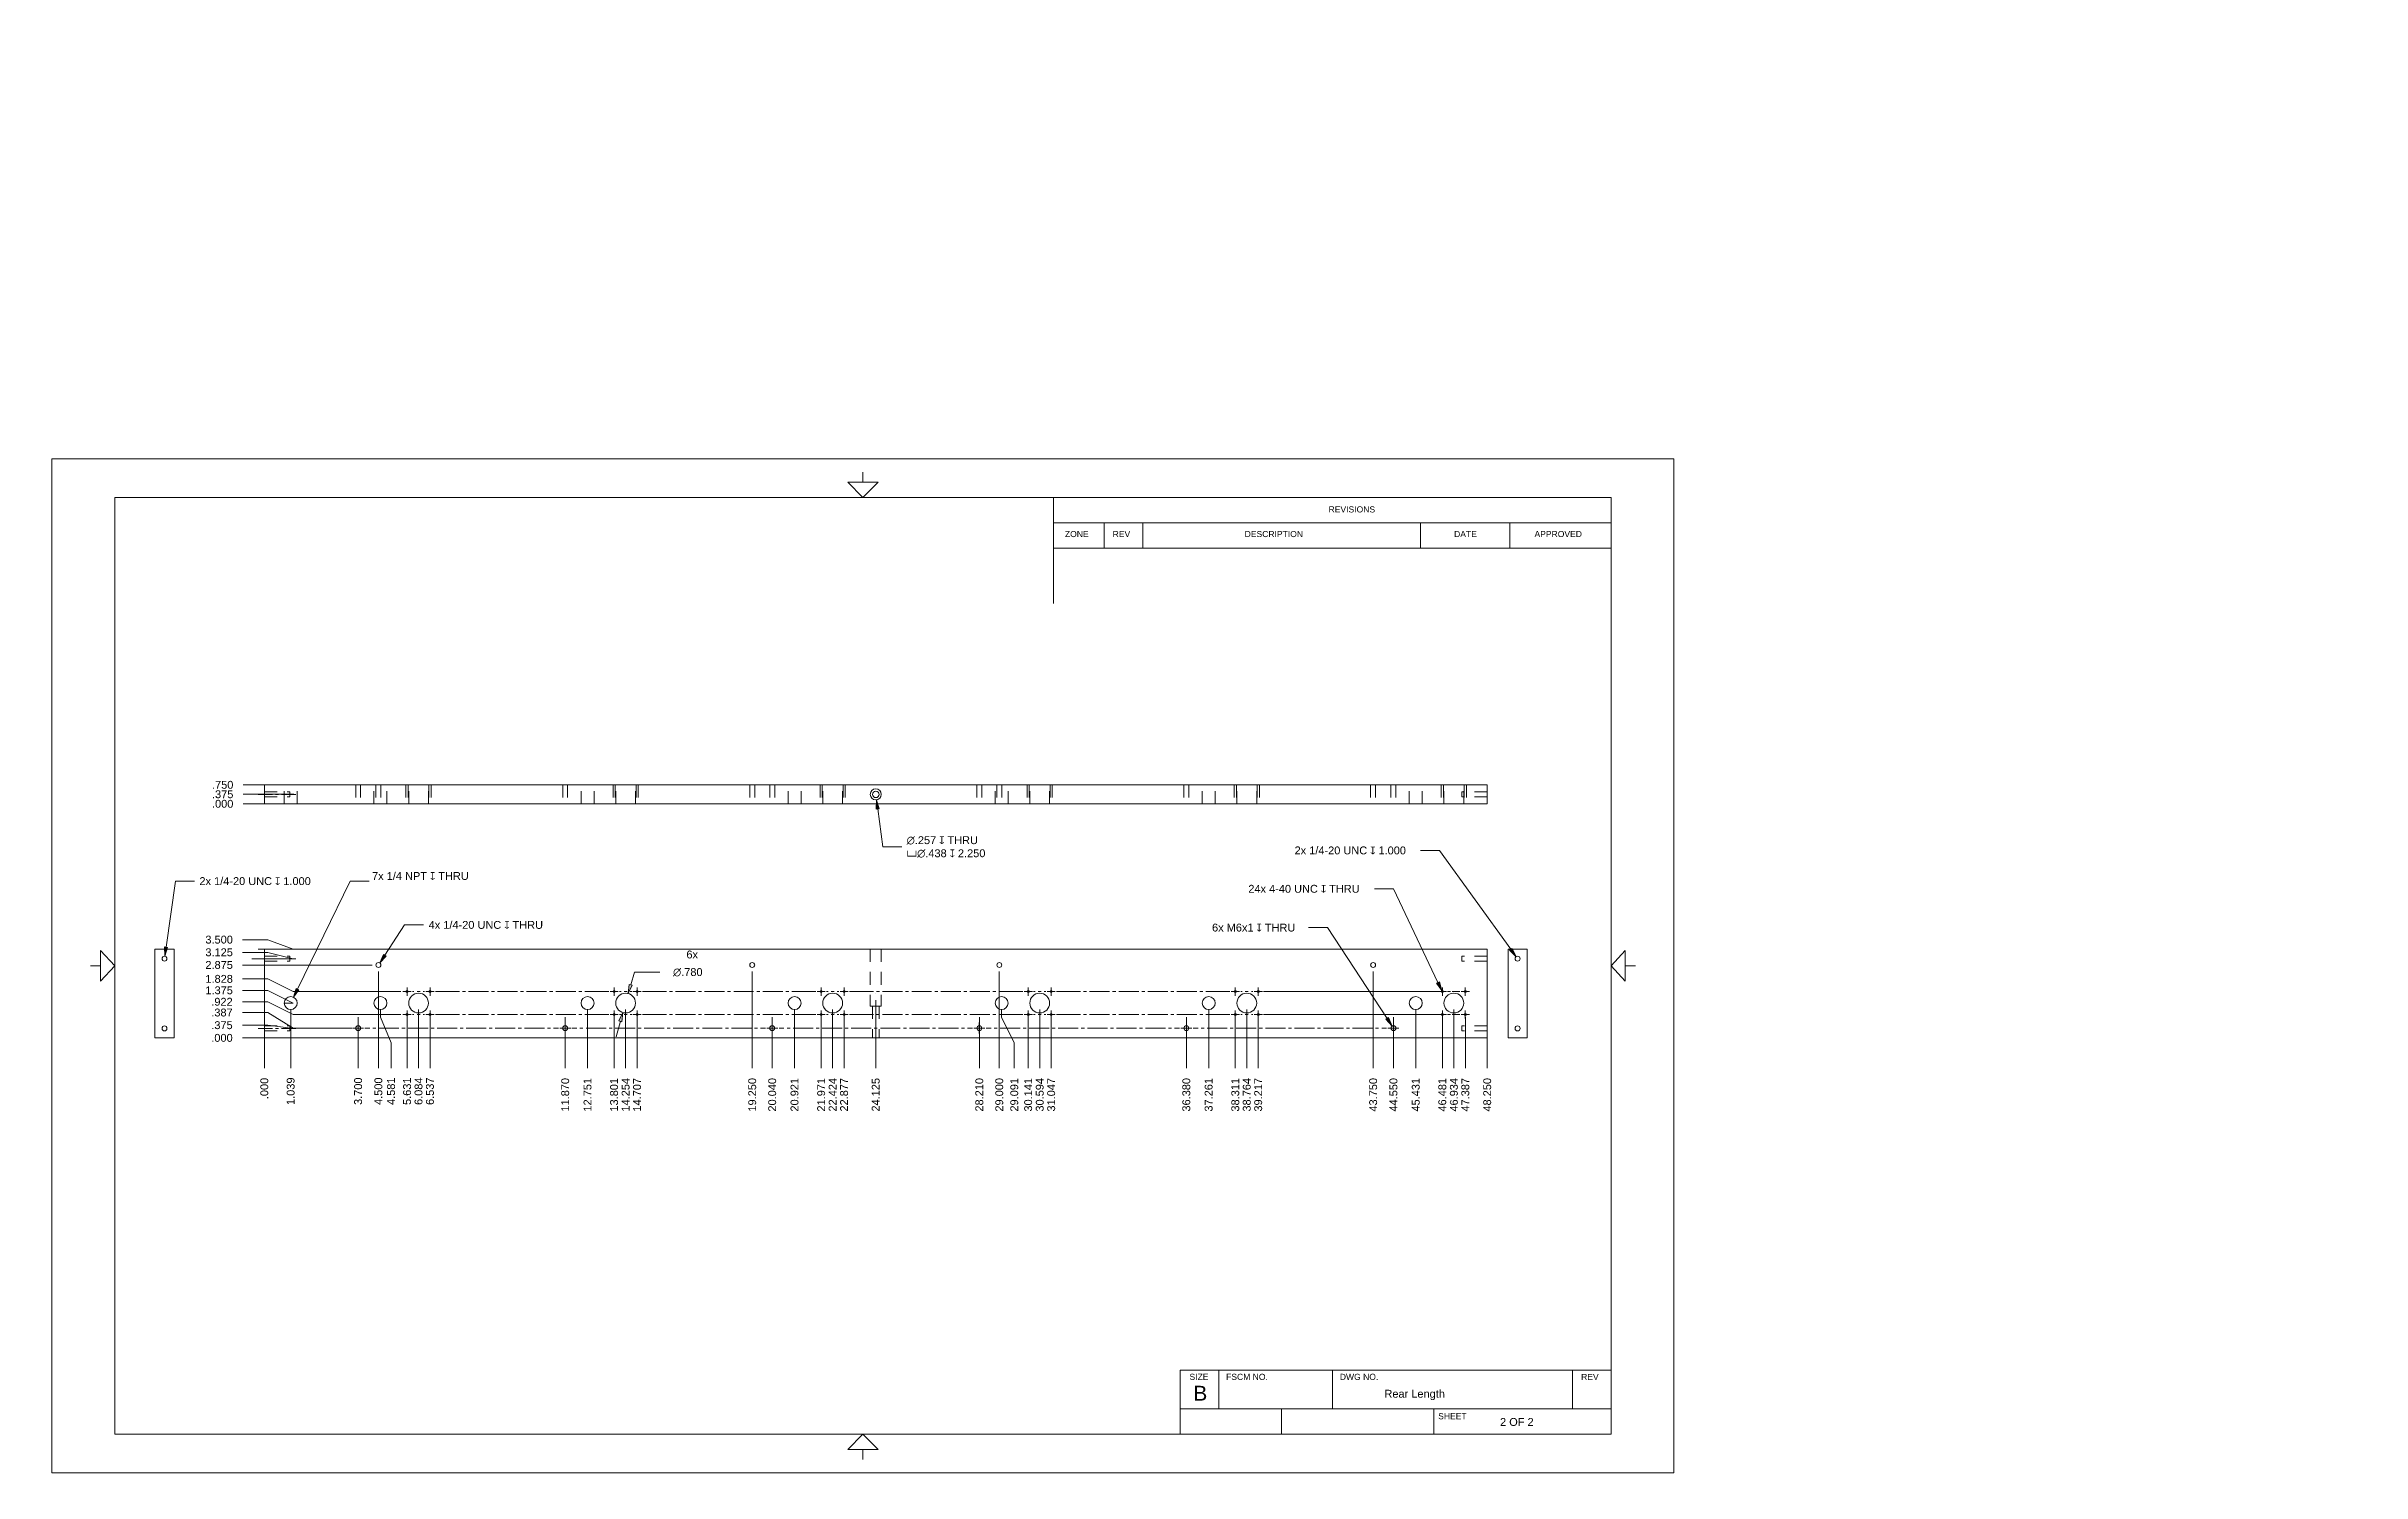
# Model space of a CAD drawing. Header units: inches. Extents: x 0.4 to 23.3, y 0.5 to 14.6.
import ezdxf

# ---------------------------------------------------------------- set-up
doc = ezdxf.new("R2010")
doc.units = ezdxf.units.IN
doc.header["$MEASUREMENT"] = 0
doc.linetypes.add('HIDDEN2', pattern=[0.1875, 0.125, -0.0625])
for name, color, linetype, lineweight in [('CENTER', 204, 'Continuous', 0), ('CONTINUOUS', 7, 'Continuous', 0), ('DIMENSIONS', 7, 'Continuous', 0), ('HIDDEN', 253, 'HIDDEN2', 0), ('VISIBLE', 7, 'Continuous', 0)]:
    doc.layers.add(name, color=color, linetype=linetype, lineweight=lineweight)
doc.dimstyles.get("Standard").update_dxf_attribs({"dimtxt": 0.18, "dimasz": 0.18, "dimexe": 0.18, "dimexo": 0.0625, "dimgap": 0.09, "dimtad": 0, "dimtih": 1, "dimtoh": 1, "dimdec": 4, "dimzin": 0, "dimdsep": 46, "dimtxsty": 'Standard', "dimcen": 0.09, "dimadec": 0, "dimazin": 0, "dimtfac": 1, "dimtdec": 4, "dimtofl": 0, "dimtmove": 0, "dimatfit": 3, "dimfxl": 1, "dimtolj": 1, "dimtzin": 0, "dimarcsym": 0})

msp = doc.modelspace()

# ---------------------------------------------------------------- texts
at = {"layer": 'CONTINUOUS'}
for s, insert, char_height, attachment_point in [('{\\fAlibre Symbols|b0|i0|c0|p0;\\C7;n}{\\fArial|b0|i0|c0|p0;\\C7;.257 }{\\fAlibre Symbols|b0|i0|c0|p0;\\C7;x}{\\fArial|b0|i0|c0|p0;\\C7; THRU}{\\fArial|b0|i0|c0|p0;\\C7;\\P}{\\fAlibre Symbols|b0|i0|c0|p0;\\C7;vn}{\\fArial|b0|i0|c0|p0;\\C7;.438 }{\\fAlibre Symbols|b0|i0|c0|p0;\\C7;x}{\\fArial|b0|i0|c0|p0;\\C7; 2.250}{\\fArial|b0|i0|c0|p0;\\C7;}', (8.9311, 6.6723), 0.0775537, 4), ('{\\fArial|b0|i0|c0|p0;\\C7;2x 1/4-20 UNC }{\\fAlibre Symbols|b0|i0|c0|p0;\\C7;x}{\\fArial|b0|i0|c0|p0;\\C7; 1.000}{\\fArial|b0|i0|c0|p0;\\C7;}', (12.7573, 6.6379), 0.0775537, 4), ('{\\fArial|b0|i0|c0|p0;\\C7;7x 1/4 NPT }{\\fAlibre Symbols|b0|i0|c0|p0;\\C7;x}{\\fArial|b0|i0|c0|p0;\\C7; THRU}{\\fArial|b0|i0|c0|p0;\\C7;}', (3.6575, 6.425), 0.0775537, 1), ('{\\fArial|b0|i0|c0|p0;\\C7;2x 1/4-20 UNC }{\\fAlibre Symbols|b0|i0|c0|p0;\\C7;x}{\\fArial|b0|i0|c0|p0;\\C7; 1.000}{\\fArial|b0|i0|c0|p0;\\C7;}', (1.9545, 6.3352), 0.0775537, 4), ('{\\fArial|b0|i0|c0|p0;\\C7;24x 4-40 UNC }{\\fAlibre Symbols|b0|i0|c0|p0;\\C7;x}{\\fArial|b0|i0|c0|p0;\\C7; THRU}{\\fArial|b0|i0|c0|p0;\\C7;}', (12.301, 6.2593), 0.0775537, 4), ('{\\fArial|b0|i0|c0|p0;\\C7;4x 1/4-20 UNC }{\\fAlibre Symbols|b0|i0|c0|p0;\\C7;x}{\\fArial|b0|i0|c0|p0;\\C7; THRU}{\\fArial|b0|i0|c0|p0;\\C7;}', (4.2155, 5.9032), 0.0775537, 4), ('{\\fArial|b0|i0|c0|p0;\\C7;6x M6x1 }{\\fAlibre Symbols|b0|i0|c0|p0;\\C7;x}{\\fArial|b0|i0|c0|p0;\\C7; THRU}{\\fArial|b0|i0|c0|p0;\\C7;}', (11.9434, 5.8765), 0.0775537, 4), ('{\\fArial|b0|i0|c0|p0;\\C7;6x}{\\fArial|b0|i0|c0|p0;\\C7;}', (6.7584, 5.6506), 0.077554, 1)]:
    msp.add_mtext(s, dxfattribs=dict(at, insert=insert, char_height=char_height, attachment_point=attachment_point))

# ---------------------------------------------------------------- blocks, each defined once
blk = doc.blocks.new('D1')
h = blk.add_hatch(color=7)
h.paths.add_polyline_path([(6.224, 5.309), (6.185, 5.227), (6.195, 5.317)], flags=0)
h.paths.add_polyline_path([(6.093, 4.957), (6.132, 5.039), (6.122, 4.948)], flags=0)
at = {"layer": 'DIMENSIONS'}
for p, q in [((6.21, 5.313), (6.245, 5.436)), ((6.495, 5.436), (6.245, 5.436)), ((8.626, 5.227), (8.626, 5.227)), ((6.107, 4.953), (6.064, 4.799))]:
    blk.add_line(p, q, dxfattribs=at)
for points in [[(6.185, 5.227), (6.195, 5.317), (6.224, 5.309), (6.185, 5.227)], [(6.132, 5.039), (6.122, 4.948), (6.093, 4.957), (6.132, 5.039)], [(8.626, 5.227), (8.626, 5.227), (8.626, 5.227), (8.626, 5.227), (8.626, 5.227)]]:
    blk.add_lwpolyline(points, dxfattribs=at)
at = {"layer": 'DIMENSIONS', "attachment_point": 5}
for s, insert, char_height in [('{\\fArial|b0|i0|c0|p0;}', (6.585, 5.436), 0.07755), ('{\\fAlibre Symbols|b0|i0|c0|p0;n}{\\fArial|b0|i0|c0|p0;.780}{\\fMicrosoft Sans Serif|b0|i0|c0|p0;\\H0.9444444x;}', (6.772, 5.436), 0.077554), ('{\\fArial|b0|i0|c0|p0;}', (6.772, 5.436), 0.07755), ('{\\fArial|b0|i0|c0|p0;}', (6.772, 5.436), 0.07755), ('{\\fArial|b0|i0|c0|p0;}', (6.96, 5.436), 0.07755)]:
    blk.add_mtext(s, dxfattribs=dict(at, insert=insert, char_height=char_height))
blk = doc.blocks.new('D2')
at = {"layer": 'DIMENSIONS'}
for p, q in [((2.595, 4.727), (2.595, 4.992)), ((2.595, 4.992), (2.595, 4.742)), ((2.595, 4.742), (2.595, 4.492))]:
    blk.add_line(p, q, dxfattribs=at)
at = {"layer": 'DIMENSIONS', "char_height": 0.07755, "attachment_point": 5, "rotation": 90}
for s, insert in [('{\\fArial|b0|i0|c0|p0;.000}{\\fArial|b0|i0|c0|p0;}', (2.595, 4.29)), ('{\\fArial|b0|i0|c0|p0;}', (2.595, 4.429)), ('{\\fArial|b0|i0|c0|p0;}', (2.595, 4.29)), ('{\\fArial|b0|i0|c0|p0;}', (2.595, 4.29)), ('{\\fArial|b0|i0|c0|p0;}', (2.595, 4.152))]:
    blk.add_mtext(s, dxfattribs=dict(at, insert=insert))
blk = doc.blocks.new('D3')
at = {"layer": 'DIMENSIONS'}
for p, q in [((2.855, 5.07), (2.855, 4.992)), ((2.855, 4.992), (2.855, 4.742)), ((2.855, 4.742), (2.855, 4.492))]:
    blk.add_line(p, q, dxfattribs=at)
at = {"layer": 'DIMENSIONS', "char_height": 0.07755, "attachment_point": 5, "rotation": 90}
for s, insert in [('{\\fArial|b0|i0|c0|p0;1.039}{\\fArial|b0|i0|c0|p0;}', (2.855, 4.263)), ('{\\fArial|b0|i0|c0|p0;}', (2.855, 4.429)), ('{\\fArial|b0|i0|c0|p0;}', (2.855, 4.263)), ('{\\fArial|b0|i0|c0|p0;}', (2.855, 4.263)), ('{\\fArial|b0|i0|c0|p0;}', (2.855, 4.096))]:
    blk.add_mtext(s, dxfattribs=dict(at, insert=insert))
blk = doc.blocks.new('D4')
at = {"layer": 'DIMENSIONS'}
for p, q in [((3.52, 4.823), (3.52, 4.992)), ((3.52, 4.992), (3.52, 4.742)), ((3.52, 4.742), (3.52, 4.492))]:
    blk.add_line(p, q, dxfattribs=at)
at = {"layer": 'DIMENSIONS', "char_height": 0.07755, "attachment_point": 5, "rotation": 90}
for s, insert in [('{\\fArial|b0|i0|c0|p0;3.700}{\\fArial|b0|i0|c0|p0;}', (3.52, 4.263)), ('{\\fArial|b0|i0|c0|p0;}', (3.52, 4.429)), ('{\\fArial|b0|i0|c0|p0;}', (3.52, 4.263)), ('{\\fArial|b0|i0|c0|p0;}', (3.52, 4.263)), ('{\\fArial|b0|i0|c0|p0;}', (3.52, 4.096))]:
    blk.add_mtext(s, dxfattribs=dict(at, insert=insert))
blk = doc.blocks.new('D5')
at = {"layer": 'DIMENSIONS'}
for p, q in [((3.72, 5.445), (3.72, 4.992)), ((3.72, 4.992), (3.72, 4.742)), ((3.72, 4.742), (3.72, 4.492))]:
    blk.add_line(p, q, dxfattribs=at)
at = {"layer": 'DIMENSIONS', "char_height": 0.07755, "attachment_point": 5, "rotation": 90}
for s, insert in [('{\\fArial|b0|i0|c0|p0;4.500}{\\fArial|b0|i0|c0|p0;}', (3.72, 4.263)), ('{\\fArial|b0|i0|c0|p0;}', (3.72, 4.429)), ('{\\fArial|b0|i0|c0|p0;}', (3.72, 4.263)), ('{\\fArial|b0|i0|c0|p0;}', (3.72, 4.263)), ('{\\fArial|b0|i0|c0|p0;}', (3.72, 4.096))]:
    blk.add_mtext(s, dxfattribs=dict(at, insert=insert))
blk = doc.blocks.new('D6')
at = {"layer": 'DIMENSIONS'}
for p, q in [((3.74, 5.07), (3.74, 4.992)), ((3.74, 4.992), (3.845, 4.742)), ((3.845, 4.742), (3.845, 4.492))]:
    blk.add_line(p, q, dxfattribs=at)
at = {"layer": 'DIMENSIONS', "char_height": 0.07755, "attachment_point": 5, "rotation": 90}
for s, insert in [('{\\fArial|b0|i0|c0|p0;4.581}{\\fArial|b0|i0|c0|p0;}', (3.845, 4.263)), ('{\\fArial|b0|i0|c0|p0;}', (3.845, 4.429)), ('{\\fArial|b0|i0|c0|p0;}', (3.845, 4.263)), ('{\\fArial|b0|i0|c0|p0;}', (3.845, 4.263)), ('{\\fArial|b0|i0|c0|p0;}', (3.845, 4.096))]:
    blk.add_mtext(s, dxfattribs=dict(at, insert=insert))
blk = doc.blocks.new('D7')
at = {"layer": 'DIMENSIONS'}
for p, q in [((4.003, 4.957), (4.003, 4.992)), ((4.003, 4.992), (4.003, 4.742)), ((4.003, 4.742), (4.003, 4.492))]:
    blk.add_line(p, q, dxfattribs=at)
at = {"layer": 'DIMENSIONS', "char_height": 0.07755, "attachment_point": 5, "rotation": 90}
for s, insert in [('{\\fArial|b0|i0|c0|p0;5.631}{\\fArial|b0|i0|c0|p0;}', (4.003, 4.263)), ('{\\fArial|b0|i0|c0|p0;}', (4.003, 4.429)), ('{\\fArial|b0|i0|c0|p0;}', (4.003, 4.263)), ('{\\fArial|b0|i0|c0|p0;}', (4.003, 4.263)), ('{\\fArial|b0|i0|c0|p0;}', (4.003, 4.096))]:
    blk.add_mtext(s, dxfattribs=dict(at, insert=insert))
blk = doc.blocks.new('D8')
at = {"layer": 'DIMENSIONS'}
for p, q in [((4.116, 5.07), (4.116, 4.992)), ((4.116, 4.992), (4.116, 4.742)), ((4.116, 4.742), (4.116, 4.492))]:
    blk.add_line(p, q, dxfattribs=at)
at = {"layer": 'DIMENSIONS', "char_height": 0.07755, "attachment_point": 5, "rotation": 90}
for s, insert in [('{\\fArial|b0|i0|c0|p0;6.084}{\\fArial|b0|i0|c0|p0;}', (4.116, 4.263)), ('{\\fArial|b0|i0|c0|p0;}', (4.116, 4.429)), ('{\\fArial|b0|i0|c0|p0;}', (4.116, 4.263)), ('{\\fArial|b0|i0|c0|p0;}', (4.116, 4.263)), ('{\\fArial|b0|i0|c0|p0;}', (4.116, 4.096))]:
    blk.add_mtext(s, dxfattribs=dict(at, insert=insert))
blk = doc.blocks.new('D9')
at = {"layer": 'DIMENSIONS'}
for p, q in [((4.229, 4.957), (4.229, 4.992)), ((4.229, 4.992), (4.229, 4.742)), ((4.229, 4.742), (4.229, 4.492))]:
    blk.add_line(p, q, dxfattribs=at)
at = {"layer": 'DIMENSIONS', "char_height": 0.07755, "attachment_point": 5, "rotation": 90}
for s, insert in [('{\\fArial|b0|i0|c0|p0;6.537}{\\fArial|b0|i0|c0|p0;}', (4.229, 4.263)), ('{\\fArial|b0|i0|c0|p0;}', (4.229, 4.429)), ('{\\fArial|b0|i0|c0|p0;}', (4.229, 4.263)), ('{\\fArial|b0|i0|c0|p0;}', (4.229, 4.263)), ('{\\fArial|b0|i0|c0|p0;}', (4.229, 4.096))]:
    blk.add_mtext(s, dxfattribs=dict(at, insert=insert))
blk = doc.blocks.new('D10')
at = {"layer": 'DIMENSIONS'}
for p, q in [((5.563, 4.823), (5.563, 4.992)), ((5.563, 4.992), (5.563, 4.742)), ((5.563, 4.742), (5.563, 4.492))]:
    blk.add_line(p, q, dxfattribs=at)
at = {"layer": 'DIMENSIONS', "char_height": 0.07755, "attachment_point": 5, "rotation": 90}
for s, insert in [('{\\fArial|b0|i0|c0|p0;11.870}{\\fArial|b0|i0|c0|p0;}', (5.563, 4.228)), ('{\\fArial|b0|i0|c0|p0;}', (5.563, 4.429)), ('{\\fArial|b0|i0|c0|p0;}', (5.563, 4.228)), ('{\\fArial|b0|i0|c0|p0;}', (5.563, 4.228)), ('{\\fArial|b0|i0|c0|p0;}', (5.563, 4.027))]:
    blk.add_mtext(s, dxfattribs=dict(at, insert=insert))
blk = doc.blocks.new('D11')
at = {"layer": 'DIMENSIONS'}
for p, q in [((5.783, 5.07), (5.783, 4.992)), ((5.783, 4.992), (5.783, 4.742)), ((5.783, 4.742), (5.783, 4.492))]:
    blk.add_line(p, q, dxfattribs=at)
at = {"layer": 'DIMENSIONS', "char_height": 0.07755, "attachment_point": 5, "rotation": 90}
for s, insert in [('{\\fArial|b0|i0|c0|p0;12.751}{\\fArial|b0|i0|c0|p0;}', (5.783, 4.228)), ('{\\fArial|b0|i0|c0|p0;}', (5.783, 4.429)), ('{\\fArial|b0|i0|c0|p0;}', (5.783, 4.228)), ('{\\fArial|b0|i0|c0|p0;}', (5.783, 4.228)), ('{\\fArial|b0|i0|c0|p0;}', (5.783, 4.027))]:
    blk.add_mtext(s, dxfattribs=dict(at, insert=insert))
blk = doc.blocks.new('D12')
at = {"layer": 'DIMENSIONS'}
for p, q in [((6.045, 4.957), (6.045, 4.992)), ((6.045, 4.992), (6.045, 4.742)), ((6.045, 4.742), (6.045, 4.492))]:
    blk.add_line(p, q, dxfattribs=at)
at = {"layer": 'DIMENSIONS', "char_height": 0.07755, "attachment_point": 5, "rotation": 90}
for s, insert in [('{\\fArial|b0|i0|c0|p0;13.801}{\\fArial|b0|i0|c0|p0;}', (6.045, 4.228)), ('{\\fArial|b0|i0|c0|p0;}', (6.045, 4.429)), ('{\\fArial|b0|i0|c0|p0;}', (6.045, 4.228)), ('{\\fArial|b0|i0|c0|p0;}', (6.045, 4.228)), ('{\\fArial|b0|i0|c0|p0;}', (6.045, 4.027))]:
    blk.add_mtext(s, dxfattribs=dict(at, insert=insert))
blk = doc.blocks.new('D13')
at = {"layer": 'DIMENSIONS'}
for p, q in [((6.159, 5.07), (6.159, 4.992)), ((6.159, 4.992), (6.159, 4.742)), ((6.159, 4.742), (6.159, 4.492))]:
    blk.add_line(p, q, dxfattribs=at)
at = {"layer": 'DIMENSIONS', "char_height": 0.07755, "attachment_point": 5, "rotation": 90}
for s, insert in [('{\\fArial|b0|i0|c0|p0;14.254}{\\fArial|b0|i0|c0|p0;}', (6.159, 4.228)), ('{\\fArial|b0|i0|c0|p0;}', (6.159, 4.429)), ('{\\fArial|b0|i0|c0|p0;}', (6.159, 4.228)), ('{\\fArial|b0|i0|c0|p0;}', (6.159, 4.228)), ('{\\fArial|b0|i0|c0|p0;}', (6.159, 4.027))]:
    blk.add_mtext(s, dxfattribs=dict(at, insert=insert))
blk = doc.blocks.new('D14')
at = {"layer": 'DIMENSIONS'}
for p, q in [((6.272, 4.957), (6.272, 4.992)), ((6.272, 4.992), (6.272, 4.742)), ((6.272, 4.742), (6.272, 4.492))]:
    blk.add_line(p, q, dxfattribs=at)
at = {"layer": 'DIMENSIONS', "char_height": 0.07755, "attachment_point": 5, "rotation": 90}
for s, insert in [('{\\fArial|b0|i0|c0|p0;14.707}{\\fArial|b0|i0|c0|p0;}', (6.272, 4.228)), ('{\\fArial|b0|i0|c0|p0;}', (6.272, 4.429)), ('{\\fArial|b0|i0|c0|p0;}', (6.272, 4.228)), ('{\\fArial|b0|i0|c0|p0;}', (6.272, 4.228)), ('{\\fArial|b0|i0|c0|p0;}', (6.272, 4.027))]:
    blk.add_mtext(s, dxfattribs=dict(at, insert=insert))
blk = doc.blocks.new('D15')
at = {"layer": 'DIMENSIONS'}
for p, q in [((7.408, 5.445), (7.408, 4.992)), ((7.408, 4.992), (7.408, 4.742)), ((7.408, 4.742), (7.408, 4.492))]:
    blk.add_line(p, q, dxfattribs=at)
at = {"layer": 'DIMENSIONS', "char_height": 0.07755, "attachment_point": 5, "rotation": 90}
for s, insert in [('{\\fArial|b0|i0|c0|p0;19.250}{\\fArial|b0|i0|c0|p0;}', (7.408, 4.228)), ('{\\fArial|b0|i0|c0|p0;}', (7.408, 4.429)), ('{\\fArial|b0|i0|c0|p0;}', (7.408, 4.228)), ('{\\fArial|b0|i0|c0|p0;}', (7.408, 4.228)), ('{\\fArial|b0|i0|c0|p0;}', (7.408, 4.027))]:
    blk.add_mtext(s, dxfattribs=dict(at, insert=insert))
blk = doc.blocks.new('D16')
at = {"layer": 'DIMENSIONS'}
for p, q in [((7.605, 4.823), (7.605, 4.992)), ((7.605, 4.992), (7.605, 4.742)), ((7.605, 4.742), (7.605, 4.492))]:
    blk.add_line(p, q, dxfattribs=at)
at = {"layer": 'DIMENSIONS', "char_height": 0.07755, "attachment_point": 5, "rotation": 90}
for s, insert in [('{\\fArial|b0|i0|c0|p0;20.040}{\\fArial|b0|i0|c0|p0;}', (7.605, 4.228)), ('{\\fArial|b0|i0|c0|p0;}', (7.605, 4.429)), ('{\\fArial|b0|i0|c0|p0;}', (7.605, 4.228)), ('{\\fArial|b0|i0|c0|p0;}', (7.605, 4.228)), ('{\\fArial|b0|i0|c0|p0;}', (7.605, 4.027))]:
    blk.add_mtext(s, dxfattribs=dict(at, insert=insert))
blk = doc.blocks.new('D17')
at = {"layer": 'DIMENSIONS'}
for p, q in [((7.825, 5.07), (7.825, 4.992)), ((7.825, 4.992), (7.825, 4.742)), ((7.825, 4.742), (7.825, 4.492))]:
    blk.add_line(p, q, dxfattribs=at)
at = {"layer": 'DIMENSIONS', "char_height": 0.07755, "attachment_point": 5, "rotation": 90}
for s, insert in [('{\\fArial|b0|i0|c0|p0;20.921}{\\fArial|b0|i0|c0|p0;}', (7.825, 4.228)), ('{\\fArial|b0|i0|c0|p0;}', (7.825, 4.429)), ('{\\fArial|b0|i0|c0|p0;}', (7.825, 4.228)), ('{\\fArial|b0|i0|c0|p0;}', (7.825, 4.228)), ('{\\fArial|b0|i0|c0|p0;}', (7.825, 4.027))]:
    blk.add_mtext(s, dxfattribs=dict(at, insert=insert))
blk = doc.blocks.new('D18')
at = {"layer": 'DIMENSIONS'}
for p, q in [((8.088, 4.957), (8.088, 4.992)), ((8.088, 4.992), (8.088, 4.742)), ((8.088, 4.742), (8.088, 4.492))]:
    blk.add_line(p, q, dxfattribs=at)
at = {"layer": 'DIMENSIONS', "char_height": 0.07755, "attachment_point": 5, "rotation": 90}
for s, insert in [('{\\fArial|b0|i0|c0|p0;21.971}{\\fArial|b0|i0|c0|p0;}', (8.088, 4.228)), ('{\\fArial|b0|i0|c0|p0;}', (8.088, 4.429)), ('{\\fArial|b0|i0|c0|p0;}', (8.088, 4.228)), ('{\\fArial|b0|i0|c0|p0;}', (8.088, 4.228)), ('{\\fArial|b0|i0|c0|p0;}', (8.088, 4.027))]:
    blk.add_mtext(s, dxfattribs=dict(at, insert=insert))
blk = doc.blocks.new('D19')
at = {"layer": 'DIMENSIONS'}
for p, q in [((8.201, 5.07), (8.201, 4.992)), ((8.201, 4.992), (8.201, 4.742)), ((8.201, 4.742), (8.201, 4.492))]:
    blk.add_line(p, q, dxfattribs=at)
at = {"layer": 'DIMENSIONS', "char_height": 0.07755, "attachment_point": 5, "rotation": 90}
for s, insert in [('{\\fArial|b0|i0|c0|p0;22.424}{\\fArial|b0|i0|c0|p0;}', (8.201, 4.228)), ('{\\fArial|b0|i0|c0|p0;}', (8.201, 4.429)), ('{\\fArial|b0|i0|c0|p0;}', (8.201, 4.228)), ('{\\fArial|b0|i0|c0|p0;}', (8.201, 4.228)), ('{\\fArial|b0|i0|c0|p0;}', (8.201, 4.027))]:
    blk.add_mtext(s, dxfattribs=dict(at, insert=insert))
blk = doc.blocks.new('D20')
at = {"layer": 'DIMENSIONS'}
for p, q in [((8.314, 4.957), (8.314, 4.992)), ((8.314, 4.992), (8.314, 4.742)), ((8.314, 4.742), (8.314, 4.492))]:
    blk.add_line(p, q, dxfattribs=at)
at = {"layer": 'DIMENSIONS', "char_height": 0.07755, "attachment_point": 5, "rotation": 90}
for s, insert in [('{\\fArial|b0|i0|c0|p0;22.877}{\\fArial|b0|i0|c0|p0;}', (8.314, 4.228)), ('{\\fArial|b0|i0|c0|p0;}', (8.314, 4.429)), ('{\\fArial|b0|i0|c0|p0;}', (8.314, 4.228)), ('{\\fArial|b0|i0|c0|p0;}', (8.314, 4.228)), ('{\\fArial|b0|i0|c0|p0;}', (8.314, 4.027))]:
    blk.add_mtext(s, dxfattribs=dict(at, insert=insert))
blk = doc.blocks.new('D21')
at = {"layer": 'DIMENSIONS'}
for p, q in [((8.626, 4.667), (8.626, 4.992)), ((8.626, 4.992), (8.626, 4.742)), ((8.626, 4.742), (8.626, 4.492))]:
    blk.add_line(p, q, dxfattribs=at)
at = {"layer": 'DIMENSIONS', "char_height": 0.07755, "attachment_point": 5, "rotation": 90}
for s, insert in [('{\\fArial|b0|i0|c0|p0;24.125}{\\fArial|b0|i0|c0|p0;}', (8.626, 4.228)), ('{\\fArial|b0|i0|c0|p0;}', (8.626, 4.429)), ('{\\fArial|b0|i0|c0|p0;}', (8.626, 4.228)), ('{\\fArial|b0|i0|c0|p0;}', (8.626, 4.228)), ('{\\fArial|b0|i0|c0|p0;}', (8.626, 4.027))]:
    blk.add_mtext(s, dxfattribs=dict(at, insert=insert))
blk = doc.blocks.new('D22')
at = {"layer": 'DIMENSIONS'}
for p, q in [((9.648, 4.823), (9.648, 4.992)), ((9.648, 4.992), (9.648, 4.742)), ((9.648, 4.742), (9.648, 4.492))]:
    blk.add_line(p, q, dxfattribs=at)
at = {"layer": 'DIMENSIONS', "char_height": 0.07755, "attachment_point": 5, "rotation": 90}
for s, insert in [('{\\fArial|b0|i0|c0|p0;28.210}{\\fArial|b0|i0|c0|p0;}', (9.648, 4.228)), ('{\\fArial|b0|i0|c0|p0;}', (9.648, 4.429)), ('{\\fArial|b0|i0|c0|p0;}', (9.648, 4.228)), ('{\\fArial|b0|i0|c0|p0;}', (9.648, 4.228)), ('{\\fArial|b0|i0|c0|p0;}', (9.648, 4.027))]:
    blk.add_mtext(s, dxfattribs=dict(at, insert=insert))
blk = doc.blocks.new('D23')
at = {"layer": 'DIMENSIONS'}
for p, q in [((9.845, 5.445), (9.845, 4.992)), ((9.845, 4.992), (9.845, 4.742)), ((9.845, 4.742), (9.845, 4.492))]:
    blk.add_line(p, q, dxfattribs=at)
at = {"layer": 'DIMENSIONS', "char_height": 0.07755, "attachment_point": 5, "rotation": 90}
for s, insert in [('{\\fArial|b0|i0|c0|p0;29.000}{\\fArial|b0|i0|c0|p0;}', (9.845, 4.228)), ('{\\fArial|b0|i0|c0|p0;}', (9.845, 4.429)), ('{\\fArial|b0|i0|c0|p0;}', (9.845, 4.228)), ('{\\fArial|b0|i0|c0|p0;}', (9.845, 4.228)), ('{\\fArial|b0|i0|c0|p0;}', (9.845, 4.027))]:
    blk.add_mtext(s, dxfattribs=dict(at, insert=insert))
blk = doc.blocks.new('D24')
at = {"layer": 'DIMENSIONS'}
for p, q in [((9.868, 5.07), (9.868, 4.992)), ((9.868, 4.992), (9.993, 4.742)), ((9.993, 4.742), (9.993, 4.492))]:
    blk.add_line(p, q, dxfattribs=at)
at = {"layer": 'DIMENSIONS', "char_height": 0.07755, "attachment_point": 5, "rotation": 90}
for s, insert in [('{\\fArial|b0|i0|c0|p0;29.091}{\\fArial|b0|i0|c0|p0;}', (9.993, 4.228)), ('{\\fArial|b0|i0|c0|p0;}', (9.993, 4.429)), ('{\\fArial|b0|i0|c0|p0;}', (9.993, 4.228)), ('{\\fArial|b0|i0|c0|p0;}', (9.993, 4.228)), ('{\\fArial|b0|i0|c0|p0;}', (9.993, 4.027))]:
    blk.add_mtext(s, dxfattribs=dict(at, insert=insert))
blk = doc.blocks.new('D25')
at = {"layer": 'DIMENSIONS'}
for p, q in [((10.13, 4.957), (10.13, 4.992)), ((10.13, 4.992), (10.13, 4.742)), ((10.13, 4.742), (10.13, 4.492))]:
    blk.add_line(p, q, dxfattribs=at)
at = {"layer": 'DIMENSIONS', "char_height": 0.07755, "attachment_point": 5, "rotation": 90}
for s, insert in [('{\\fArial|b0|i0|c0|p0;30.141}{\\fArial|b0|i0|c0|p0;}', (10.13, 4.228)), ('{\\fArial|b0|i0|c0|p0;}', (10.13, 4.429)), ('{\\fArial|b0|i0|c0|p0;}', (10.13, 4.228)), ('{\\fArial|b0|i0|c0|p0;}', (10.13, 4.228)), ('{\\fArial|b0|i0|c0|p0;}', (10.13, 4.027))]:
    blk.add_mtext(s, dxfattribs=dict(at, insert=insert))
blk = doc.blocks.new('D26')
at = {"layer": 'DIMENSIONS'}
for p, q in [((10.244, 5.07), (10.244, 4.992)), ((10.244, 4.992), (10.244, 4.742)), ((10.244, 4.742), (10.244, 4.492))]:
    blk.add_line(p, q, dxfattribs=at)
at = {"layer": 'DIMENSIONS', "char_height": 0.07755, "attachment_point": 5, "rotation": 90}
for s, insert in [('{\\fArial|b0|i0|c0|p0;30.594}{\\fArial|b0|i0|c0|p0;}', (10.244, 4.228)), ('{\\fArial|b0|i0|c0|p0;}', (10.244, 4.429)), ('{\\fArial|b0|i0|c0|p0;}', (10.244, 4.228)), ('{\\fArial|b0|i0|c0|p0;}', (10.244, 4.228)), ('{\\fArial|b0|i0|c0|p0;}', (10.244, 4.027))]:
    blk.add_mtext(s, dxfattribs=dict(at, insert=insert))
blk = doc.blocks.new('D27')
at = {"layer": 'DIMENSIONS'}
for p, q in [((10.357, 4.957), (10.357, 4.992)), ((10.357, 4.992), (10.357, 4.742)), ((10.357, 4.742), (10.357, 4.492))]:
    blk.add_line(p, q, dxfattribs=at)
at = {"layer": 'DIMENSIONS', "char_height": 0.07755, "attachment_point": 5, "rotation": 90}
for s, insert in [('{\\fArial|b0|i0|c0|p0;31.047}{\\fArial|b0|i0|c0|p0;}', (10.357, 4.228)), ('{\\fArial|b0|i0|c0|p0;}', (10.357, 4.429)), ('{\\fArial|b0|i0|c0|p0;}', (10.357, 4.228)), ('{\\fArial|b0|i0|c0|p0;}', (10.357, 4.228)), ('{\\fArial|b0|i0|c0|p0;}', (10.357, 4.027))]:
    blk.add_mtext(s, dxfattribs=dict(at, insert=insert))
blk = doc.blocks.new('D28')
at = {"layer": 'DIMENSIONS'}
for p, q in [((11.69, 4.823), (11.69, 4.992)), ((11.69, 4.992), (11.69, 4.742)), ((11.69, 4.742), (11.69, 4.492))]:
    blk.add_line(p, q, dxfattribs=at)
at = {"layer": 'DIMENSIONS', "char_height": 0.07755, "attachment_point": 5, "rotation": 90}
for s, insert in [('{\\fArial|b0|i0|c0|p0;36.380}{\\fArial|b0|i0|c0|p0;}', (11.69, 4.228)), ('{\\fArial|b0|i0|c0|p0;}', (11.69, 4.429)), ('{\\fArial|b0|i0|c0|p0;}', (11.69, 4.228)), ('{\\fArial|b0|i0|c0|p0;}', (11.69, 4.228)), ('{\\fArial|b0|i0|c0|p0;}', (11.69, 4.027))]:
    blk.add_mtext(s, dxfattribs=dict(at, insert=insert))
blk = doc.blocks.new('D29')
at = {"layer": 'DIMENSIONS'}
for p, q in [((11.91, 5.07), (11.91, 4.992)), ((11.91, 4.992), (11.91, 4.742)), ((11.91, 4.742), (11.91, 4.492))]:
    blk.add_line(p, q, dxfattribs=at)
at = {"layer": 'DIMENSIONS', "char_height": 0.07755, "attachment_point": 5, "rotation": 90}
for s, insert in [('{\\fArial|b0|i0|c0|p0;37.261}{\\fArial|b0|i0|c0|p0;}', (11.91, 4.228)), ('{\\fArial|b0|i0|c0|p0;}', (11.91, 4.429)), ('{\\fArial|b0|i0|c0|p0;}', (11.91, 4.228)), ('{\\fArial|b0|i0|c0|p0;}', (11.91, 4.228)), ('{\\fArial|b0|i0|c0|p0;}', (11.91, 4.027))]:
    blk.add_mtext(s, dxfattribs=dict(at, insert=insert))
blk = doc.blocks.new('D30')
at = {"layer": 'DIMENSIONS'}
for p, q in [((12.173, 4.957), (12.173, 4.992)), ((12.173, 4.992), (12.173, 4.742)), ((12.173, 4.742), (12.173, 4.492))]:
    blk.add_line(p, q, dxfattribs=at)
at = {"layer": 'DIMENSIONS', "char_height": 0.07755, "attachment_point": 5, "rotation": 90}
for s, insert in [('{\\fArial|b0|i0|c0|p0;38.311}{\\fArial|b0|i0|c0|p0;}', (12.173, 4.228)), ('{\\fArial|b0|i0|c0|p0;}', (12.173, 4.429)), ('{\\fArial|b0|i0|c0|p0;}', (12.173, 4.228)), ('{\\fArial|b0|i0|c0|p0;}', (12.173, 4.228)), ('{\\fArial|b0|i0|c0|p0;}', (12.173, 4.027))]:
    blk.add_mtext(s, dxfattribs=dict(at, insert=insert))
blk = doc.blocks.new('D31')
at = {"layer": 'DIMENSIONS'}
for p, q in [((12.286, 5.07), (12.286, 4.992)), ((12.286, 4.992), (12.286, 4.742)), ((12.286, 4.742), (12.286, 4.492))]:
    blk.add_line(p, q, dxfattribs=at)
at = {"layer": 'DIMENSIONS', "char_height": 0.07755, "attachment_point": 5, "rotation": 90}
for s, insert in [('{\\fArial|b0|i0|c0|p0;38.764}{\\fArial|b0|i0|c0|p0;}', (12.286, 4.228)), ('{\\fArial|b0|i0|c0|p0;}', (12.286, 4.429)), ('{\\fArial|b0|i0|c0|p0;}', (12.286, 4.228)), ('{\\fArial|b0|i0|c0|p0;}', (12.286, 4.228)), ('{\\fArial|b0|i0|c0|p0;}', (12.286, 4.027))]:
    blk.add_mtext(s, dxfattribs=dict(at, insert=insert))
blk = doc.blocks.new('D32')
at = {"layer": 'DIMENSIONS'}
for p, q in [((12.399, 4.957), (12.399, 4.992)), ((12.399, 4.992), (12.399, 4.742)), ((12.399, 4.742), (12.399, 4.492))]:
    blk.add_line(p, q, dxfattribs=at)
at = {"layer": 'DIMENSIONS', "char_height": 0.07755, "attachment_point": 5, "rotation": 90}
for s, insert in [('{\\fArial|b0|i0|c0|p0;39.217}{\\fArial|b0|i0|c0|p0;}', (12.399, 4.228)), ('{\\fArial|b0|i0|c0|p0;}', (12.399, 4.429)), ('{\\fArial|b0|i0|c0|p0;}', (12.399, 4.228)), ('{\\fArial|b0|i0|c0|p0;}', (12.399, 4.228)), ('{\\fArial|b0|i0|c0|p0;}', (12.399, 4.027))]:
    blk.add_mtext(s, dxfattribs=dict(at, insert=insert))
blk = doc.blocks.new('D33')
at = {"layer": 'DIMENSIONS'}
for p, q in [((13.533, 5.445), (13.533, 4.992)), ((13.533, 4.992), (13.533, 4.742)), ((13.533, 4.742), (13.533, 4.492))]:
    blk.add_line(p, q, dxfattribs=at)
at = {"layer": 'DIMENSIONS', "char_height": 0.07755, "attachment_point": 5, "rotation": 90}
for s, insert in [('{\\fArial|b0|i0|c0|p0;43.750}{\\fArial|b0|i0|c0|p0;}', (13.533, 4.228)), ('{\\fArial|b0|i0|c0|p0;}', (13.533, 4.429)), ('{\\fArial|b0|i0|c0|p0;}', (13.533, 4.228)), ('{\\fArial|b0|i0|c0|p0;}', (13.533, 4.228)), ('{\\fArial|b0|i0|c0|p0;}', (13.533, 4.027))]:
    blk.add_mtext(s, dxfattribs=dict(at, insert=insert))
blk = doc.blocks.new('D34')
at = {"layer": 'DIMENSIONS'}
for p, q in [((13.733, 4.823), (13.733, 4.992)), ((13.733, 4.992), (13.733, 4.742)), ((13.733, 4.742), (13.733, 4.492))]:
    blk.add_line(p, q, dxfattribs=at)
at = {"layer": 'DIMENSIONS', "char_height": 0.07755, "attachment_point": 5, "rotation": 90}
for s, insert in [('{\\fArial|b0|i0|c0|p0;44.550}{\\fArial|b0|i0|c0|p0;}', (13.733, 4.228)), ('{\\fArial|b0|i0|c0|p0;}', (13.733, 4.429)), ('{\\fArial|b0|i0|c0|p0;}', (13.733, 4.228)), ('{\\fArial|b0|i0|c0|p0;}', (13.733, 4.228)), ('{\\fArial|b0|i0|c0|p0;}', (13.733, 4.027))]:
    blk.add_mtext(s, dxfattribs=dict(at, insert=insert))
blk = doc.blocks.new('D35')
at = {"layer": 'DIMENSIONS'}
for p, q in [((13.953, 5.07), (13.953, 4.992)), ((13.953, 4.992), (13.953, 4.742)), ((13.953, 4.742), (13.953, 4.492))]:
    blk.add_line(p, q, dxfattribs=at)
at = {"layer": 'DIMENSIONS', "char_height": 0.07755, "attachment_point": 5, "rotation": 90}
for s, insert in [('{\\fArial|b0|i0|c0|p0;45.431}{\\fArial|b0|i0|c0|p0;}', (13.953, 4.228)), ('{\\fArial|b0|i0|c0|p0;}', (13.953, 4.429)), ('{\\fArial|b0|i0|c0|p0;}', (13.953, 4.228)), ('{\\fArial|b0|i0|c0|p0;}', (13.953, 4.228)), ('{\\fArial|b0|i0|c0|p0;}', (13.953, 4.027))]:
    blk.add_mtext(s, dxfattribs=dict(at, insert=insert))
blk = doc.blocks.new('D36')
at = {"layer": 'DIMENSIONS'}
for p, q in [((14.215, 4.957), (14.215, 4.992)), ((14.215, 4.992), (14.215, 4.742)), ((14.215, 4.742), (14.215, 4.492))]:
    blk.add_line(p, q, dxfattribs=at)
at = {"layer": 'DIMENSIONS', "char_height": 0.07755, "attachment_point": 5, "rotation": 90}
for s, insert in [('{\\fArial|b0|i0|c0|p0;46.481}{\\fArial|b0|i0|c0|p0;}', (14.215, 4.228)), ('{\\fArial|b0|i0|c0|p0;}', (14.215, 4.429)), ('{\\fArial|b0|i0|c0|p0;}', (14.215, 4.228)), ('{\\fArial|b0|i0|c0|p0;}', (14.215, 4.228)), ('{\\fArial|b0|i0|c0|p0;}', (14.215, 4.027))]:
    blk.add_mtext(s, dxfattribs=dict(at, insert=insert))
blk = doc.blocks.new('D37')
at = {"layer": 'DIMENSIONS'}
for p, q in [((14.329, 5.07), (14.329, 4.992)), ((14.329, 4.992), (14.329, 4.742)), ((14.329, 4.742), (14.329, 4.492))]:
    blk.add_line(p, q, dxfattribs=at)
at = {"layer": 'DIMENSIONS', "char_height": 0.07755, "attachment_point": 5, "rotation": 90}
for s, insert in [('{\\fArial|b0|i0|c0|p0;46.934}{\\fArial|b0|i0|c0|p0;}', (14.329, 4.228)), ('{\\fArial|b0|i0|c0|p0;}', (14.329, 4.429)), ('{\\fArial|b0|i0|c0|p0;}', (14.329, 4.228)), ('{\\fArial|b0|i0|c0|p0;}', (14.329, 4.228)), ('{\\fArial|b0|i0|c0|p0;}', (14.329, 4.027))]:
    blk.add_mtext(s, dxfattribs=dict(at, insert=insert))
blk = doc.blocks.new('D38')
at = {"layer": 'DIMENSIONS'}
for p, q in [((14.442, 4.957), (14.442, 4.992)), ((14.442, 4.992), (14.442, 4.742)), ((14.442, 4.742), (14.442, 4.492))]:
    blk.add_line(p, q, dxfattribs=at)
at = {"layer": 'DIMENSIONS', "char_height": 0.07755, "attachment_point": 5, "rotation": 90}
for s, insert in [('{\\fArial|b0|i0|c0|p0;47.387}{\\fArial|b0|i0|c0|p0;}', (14.442, 4.228)), ('{\\fArial|b0|i0|c0|p0;}', (14.442, 4.429)), ('{\\fArial|b0|i0|c0|p0;}', (14.442, 4.228)), ('{\\fArial|b0|i0|c0|p0;}', (14.442, 4.228)), ('{\\fArial|b0|i0|c0|p0;}', (14.442, 4.027))]:
    blk.add_mtext(s, dxfattribs=dict(at, insert=insert))
blk = doc.blocks.new('D39')
at = {"layer": 'DIMENSIONS'}
for p, q in [((2.628, 4.789), (2.378, 4.789)), ((2.533, 4.789), (2.878, 4.789)), ((2.878, 4.789), (2.628, 4.789))]:
    blk.add_line(p, q, dxfattribs=at)
at = {"layer": 'DIMENSIONS', "char_height": 0.07755, "attachment_point": 5}
for s, insert in [('{\\fArial|b0|i0|c0|p0;.000}{\\fArial|b0|i0|c0|p0;}', (2.177, 4.789)), ('{\\fArial|b0|i0|c0|p0;}', (2.038, 4.789)), ('{\\fArial|b0|i0|c0|p0;}', (2.177, 4.789)), ('{\\fArial|b0|i0|c0|p0;}', (2.177, 4.789)), ('{\\fArial|b0|i0|c0|p0;}', (2.316, 4.789))]:
    blk.add_mtext(s, dxfattribs=dict(at, insert=insert))
blk = doc.blocks.new('D40')
at = {"layer": 'DIMENSIONS'}
for p, q in [((2.628, 4.914), (2.378, 4.914)), ((2.878, 4.883), (2.628, 4.914)), ((2.843, 4.883), (2.878, 4.883))]:
    blk.add_line(p, q, dxfattribs=at)
at = {"layer": 'DIMENSIONS', "char_height": 0.07755, "attachment_point": 5}
for s, insert in [('{\\fArial|b0|i0|c0|p0;}', (2.038, 4.914)), ('{\\fArial|b0|i0|c0|p0;.375}{\\fArial|b0|i0|c0|p0;}', (2.177, 4.914)), ('{\\fArial|b0|i0|c0|p0;}', (2.177, 4.914)), ('{\\fArial|b0|i0|c0|p0;}', (2.177, 4.914)), ('{\\fArial|b0|i0|c0|p0;}', (2.316, 4.914))]:
    blk.add_mtext(s, dxfattribs=dict(at, insert=insert))
blk = doc.blocks.new('D41')
at = {"layer": 'DIMENSIONS'}
for p, q in [((2.628, 5.039), (2.378, 5.039)), ((2.878, 4.886), (2.628, 5.039)), ((3.458, 4.886), (2.878, 4.886))]:
    blk.add_line(p, q, dxfattribs=at)
at = {"layer": 'DIMENSIONS', "char_height": 0.07755, "attachment_point": 5}
for s, insert in [('{\\fArial|b0|i0|c0|p0;}', (2.038, 5.039)), ('{\\fArial|b0|i0|c0|p0;.387}{\\fArial|b0|i0|c0|p0;}', (2.177, 5.039)), ('{\\fArial|b0|i0|c0|p0;}', (2.177, 5.039)), ('{\\fArial|b0|i0|c0|p0;}', (2.177, 5.039)), ('{\\fArial|b0|i0|c0|p0;}', (2.316, 5.039))]:
    blk.add_mtext(s, dxfattribs=dict(at, insert=insert))
blk = doc.blocks.new('D42')
at = {"layer": 'DIMENSIONS'}
for p, q in [((2.628, 5.145), (2.378, 5.145)), ((2.878, 5.02), (2.628, 5.145)), ((3.94, 5.02), (2.878, 5.02))]:
    blk.add_line(p, q, dxfattribs=at)
at = {"layer": 'DIMENSIONS', "char_height": 0.07755, "attachment_point": 5}
for s, insert in [('{\\fArial|b0|i0|c0|p0;}', (2.038, 5.145)), ('{\\fArial|b0|i0|c0|p0;.922}{\\fArial|b0|i0|c0|p0;}', (2.177, 5.145)), ('{\\fArial|b0|i0|c0|p0;}', (2.177, 5.145)), ('{\\fArial|b0|i0|c0|p0;}', (2.177, 5.145)), ('{\\fArial|b0|i0|c0|p0;}', (2.316, 5.145))]:
    blk.add_mtext(s, dxfattribs=dict(at, insert=insert))
blk = doc.blocks.new('D43')
at = {"layer": 'DIMENSIONS'}
for p, q in [((2.628, 5.258), (2.378, 5.258)), ((2.878, 5.133), (2.628, 5.258)), ((2.792, 5.133), (2.878, 5.133))]:
    blk.add_line(p, q, dxfattribs=at)
at = {"layer": 'DIMENSIONS', "char_height": 0.07755, "attachment_point": 5}
for s, insert in [('{\\fArial|b0|i0|c0|p0;}', (1.982, 5.258)), ('{\\fArial|b0|i0|c0|p0;1.375}{\\fArial|b0|i0|c0|p0;}', (2.149, 5.258)), ('{\\fArial|b0|i0|c0|p0;}', (2.149, 5.258)), ('{\\fArial|b0|i0|c0|p0;}', (2.149, 5.258)), ('{\\fArial|b0|i0|c0|p0;}', (2.316, 5.258))]:
    blk.add_mtext(s, dxfattribs=dict(at, insert=insert))
blk = doc.blocks.new('D44')
at = {"layer": 'DIMENSIONS'}
for p, q in [((2.628, 5.371), (2.378, 5.371)), ((2.878, 5.246), (2.628, 5.371)), ((3.94, 5.246), (2.878, 5.246))]:
    blk.add_line(p, q, dxfattribs=at)
at = {"layer": 'DIMENSIONS', "char_height": 0.07755, "attachment_point": 5}
for s, insert in [('{\\fArial|b0|i0|c0|p0;}', (1.982, 5.371)), ('{\\fArial|b0|i0|c0|p0;1.828}{\\fArial|b0|i0|c0|p0;}', (2.149, 5.371)), ('{\\fArial|b0|i0|c0|p0;}', (2.149, 5.371)), ('{\\fArial|b0|i0|c0|p0;}', (2.149, 5.371)), ('{\\fArial|b0|i0|c0|p0;}', (2.316, 5.371))]:
    blk.add_mtext(s, dxfattribs=dict(at, insert=insert))
blk = doc.blocks.new('D45')
at = {"layer": 'DIMENSIONS'}
for p, q in [((2.628, 5.508), (2.378, 5.508)), ((2.878, 5.508), (2.628, 5.508)), ((3.658, 5.508), (2.878, 5.508))]:
    blk.add_line(p, q, dxfattribs=at)
at = {"layer": 'DIMENSIONS', "char_height": 0.07755, "attachment_point": 5}
for s, insert in [('{\\fArial|b0|i0|c0|p0;}', (1.982, 5.508)), ('{\\fArial|b0|i0|c0|p0;2.875}{\\fArial|b0|i0|c0|p0;}', (2.149, 5.508)), ('{\\fArial|b0|i0|c0|p0;}', (2.149, 5.508)), ('{\\fArial|b0|i0|c0|p0;}', (2.149, 5.508)), ('{\\fArial|b0|i0|c0|p0;}', (2.316, 5.508))]:
    blk.add_mtext(s, dxfattribs=dict(at, insert=insert))
blk = doc.blocks.new('D46')
at = {"layer": 'DIMENSIONS'}
for p, q in [((2.628, 5.633), (2.378, 5.633)), ((2.473, 5.57), (2.878, 5.57)), ((2.878, 5.57), (2.628, 5.633))]:
    blk.add_line(p, q, dxfattribs=at)
at = {"layer": 'DIMENSIONS', "char_height": 0.07755, "attachment_point": 5}
for s, insert in [('{\\fArial|b0|i0|c0|p0;}', (1.982, 5.633)), ('{\\fArial|b0|i0|c0|p0;3.125}{\\fArial|b0|i0|c0|p0;}', (2.149, 5.633)), ('{\\fArial|b0|i0|c0|p0;}', (2.149, 5.633)), ('{\\fArial|b0|i0|c0|p0;}', (2.149, 5.633)), ('{\\fArial|b0|i0|c0|p0;}', (2.316, 5.633))]:
    blk.add_mtext(s, dxfattribs=dict(at, insert=insert))
blk = doc.blocks.new('D47')
at = {"layer": 'DIMENSIONS'}
for p, q in [((14.658, 4.727), (14.658, 4.992)), ((14.658, 4.992), (14.658, 4.742)), ((14.658, 4.742), (14.658, 4.492))]:
    blk.add_line(p, q, dxfattribs=at)
at = {"layer": 'DIMENSIONS', "char_height": 0.07755, "attachment_point": 5, "rotation": 90}
for s, insert in [('{\\fArial|b0|i0|c0|p0;48.250}{\\fArial|b0|i0|c0|p0;}', (14.658, 4.228)), ('{\\fArial|b0|i0|c0|p0;}', (14.658, 4.429)), ('{\\fArial|b0|i0|c0|p0;}', (14.658, 4.228)), ('{\\fArial|b0|i0|c0|p0;}', (14.658, 4.228)), ('{\\fArial|b0|i0|c0|p0;}', (14.658, 4.027))]:
    blk.add_mtext(s, dxfattribs=dict(at, insert=insert))
blk = doc.blocks.new('D48')
at = {"layer": 'DIMENSIONS'}
for p, q in [((2.628, 5.758), (2.378, 5.758)), ((2.878, 5.664), (2.628, 5.758)), ((2.533, 5.664), (2.878, 5.664))]:
    blk.add_line(p, q, dxfattribs=at)
at = {"layer": 'DIMENSIONS', "char_height": 0.07755, "attachment_point": 5}
for s, insert in [('{\\fArial|b0|i0|c0|p0;}', (1.982, 5.758)), ('{\\fArial|b0|i0|c0|p0;3.500}{\\fArial|b0|i0|c0|p0;}', (2.149, 5.758)), ('{\\fArial|b0|i0|c0|p0;}', (2.149, 5.758)), ('{\\fArial|b0|i0|c0|p0;}', (2.149, 5.758)), ('{\\fArial|b0|i0|c0|p0;}', (2.316, 5.758))]:
    blk.add_mtext(s, dxfattribs=dict(at, insert=insert))
blk = doc.blocks.new('D49')
at = {"layer": 'DIMENSIONS'}
for p, q in [((2.635, 7.098), (2.385, 7.098)), ((2.533, 7.098), (2.885, 7.098)), ((2.885, 7.098), (2.635, 7.098))]:
    blk.add_line(p, q, dxfattribs=at)
at = {"layer": 'DIMENSIONS', "char_height": 0.07755, "attachment_point": 5}
for s, insert in [('{\\fArial|b0|i0|c0|p0;}', (2.045, 7.098)), ('{\\fArial|b0|i0|c0|p0;.000}{\\fArial|b0|i0|c0|p0;}', (2.184, 7.098)), ('{\\fArial|b0|i0|c0|p0;}', (2.184, 7.098)), ('{\\fArial|b0|i0|c0|p0;}', (2.184, 7.098)), ('{\\fArial|b0|i0|c0|p0;}', (2.322, 7.098))]:
    blk.add_mtext(s, dxfattribs=dict(at, insert=insert))
blk = doc.blocks.new('D50')
at = {"layer": 'DIMENSIONS'}
for p, q in [((2.635, 7.192), (2.385, 7.192)), ((2.473, 7.192), (2.885, 7.192)), ((2.885, 7.192), (2.635, 7.192))]:
    blk.add_line(p, q, dxfattribs=at)
at = {"layer": 'DIMENSIONS', "char_height": 0.07755, "attachment_point": 5}
for s, insert in [('{\\fArial|b0|i0|c0|p0;}', (2.045, 7.192)), ('{\\fArial|b0|i0|c0|p0;.375}{\\fArial|b0|i0|c0|p0;}', (2.184, 7.192)), ('{\\fArial|b0|i0|c0|p0;}', (2.184, 7.192)), ('{\\fArial|b0|i0|c0|p0;}', (2.184, 7.192)), ('{\\fArial|b0|i0|c0|p0;}', (2.322, 7.192))]:
    blk.add_mtext(s, dxfattribs=dict(at, insert=insert))
blk = doc.blocks.new('D51')
at = {"layer": 'DIMENSIONS'}
for p, q in [((2.635, 7.285), (2.385, 7.285)), ((2.533, 7.285), (2.885, 7.285)), ((2.885, 7.285), (2.635, 7.285))]:
    blk.add_line(p, q, dxfattribs=at)
at = {"layer": 'DIMENSIONS', "char_height": 0.07755, "attachment_point": 5}
for s, insert in [('{\\fArial|b0|i0|c0|p0;.750}{\\fArial|b0|i0|c0|p0;}', (2.184, 7.285)), ('{\\fArial|b0|i0|c0|p0;}', (2.045, 7.285)), ('{\\fArial|b0|i0|c0|p0;}', (2.184, 7.285)), ('{\\fArial|b0|i0|c0|p0;}', (2.184, 7.285)), ('{\\fArial|b0|i0|c0|p0;}', (2.322, 7.285))]:
    blk.add_mtext(s, dxfattribs=dict(at, insert=insert))
blk = doc.blocks.new('BLOCK23')
at = {"layer": 'CONTINUOUS'}
for p, q in [((16.5, 10.5), (0.5, 10.5)), ((0.5, 10.5), (0.5, 0.5)), ((8.5, 10.37), (8.5, 10.27)), ((16.5, 0.5), (16.5, 10.5)), ((15.88, 10.12), (1.12, 10.12)), ((1.12, 10.12), (1.12, 0.88)), ((10.38, 10.12), (10.38, 9.073)), ((15.88, 0.88), (15.88, 10.12)), ((10.38, 9.87), (15.88, 9.87)), ((10.88, 9.62), (10.88, 9.87)), ((11.26, 9.62), (11.26, 9.87)), ((14, 9.62), (14, 9.87)), ((14.88, 9.62), (14.88, 9.87)), ((10.38, 9.62), (15.88, 9.62)), ((0.88, 5.5), (0.98, 5.5)), ((16.12, 5.5), (16.02, 5.5)), ((11.63, 1.51), (15.88, 1.51)), ((11.63, 0.88), (11.63, 1.51)), ((12.01, 1.13), (12.01, 1.51)), ((13.13, 1.13), (13.13, 1.51)), ((15.5, 1.13), (15.5, 1.51)), ((11.63, 1.13), (15.88, 1.13)), ((12.63, 0.88), (12.63, 1.13)), ((14.13, 0.88), (14.13, 1.13)), ((1.12, 0.88), (15.88, 0.88)), ((8.5, 0.63), (8.5, 0.73)), ((0.5, 0.5), (16.5, 0.5))]:
    blk.add_line(p, q, dxfattribs=at)
for points in [[(8.35, 10.27), (8.65, 10.27), (8.5, 10.12), (8.5, 10.12), (8.35, 10.27)], [(0.98, 5.35), (0.98, 5.65), (1.12, 5.5), (1.12, 5.5), (0.98, 5.35)], [(16.02, 5.35), (16.02, 5.65), (15.88, 5.5), (15.88, 5.5), (16.02, 5.35)], [(8.35, 0.73), (8.65, 0.73), (8.5, 0.88), (8.5, 0.88), (8.35, 0.73)]]:
    blk.add_lwpolyline(points, dxfattribs=at)
for s, insert, char_height, attachment_point in [('{\\fArial|b0|i0|c0|p0;\\C7;REVISIONS}{\\fArial|b0|i0|c0|p0;\\C7;}', (13.093, 10.002), 0.06032, 4), ('{\\fArial|b0|i0|c0|p0;\\C7;ZONE}{\\fArial|b0|i0|c0|p0;\\C7;}', (10.492, 9.759), 0.06032, 4), ('{\\fArial|b0|i0|c0|p0;\\C7;REV}{\\fArial|b0|i0|c0|p0;\\C7;}', (10.963, 9.759), 0.06032, 4), ('{\\fArial|b0|i0|c0|p0;\\C7;DESCRIPTION}{\\fArial|b0|i0|c0|p0;\\C7;}', (12.265, 9.759), 0.06032, 4), ('{\\fArial|b0|i0|c0|p0;\\C7;DATE}{\\fArial|b0|i0|c0|p0;\\C7;}', (14.331, 9.759), 0.06032, 4), ('{\\fArial|b0|i0|c0|p0;\\C7;APPROVED}{\\fArial|b0|i0|c0|p0;\\C7;}', (15.124, 9.759), 0.06032, 4), ('{\\fArial|b0|i0|c0|p0;\\C7;SIZE}{\\fArial|b0|i0|c0|p0;\\C7;}', (11.721, 1.445), 0.06032, 4), ('{\\fArial|b0|i0|c0|p0;\\C7;FSCM NO.}{\\fArial|b0|i0|c0|p0;\\C7;}', (12.082, 1.445), 0.06032, 4), ('{\\fArial|b0|i0|c0|p0;\\C7;DWG NO.}{\\fArial|b0|i0|c0|p0;\\C7;}', (13.204, 1.445), 0.06032, 4), ('{\\fArial|b0|i0|c0|p0;\\C7;REV}{\\fArial|b0|i0|c0|p0;\\C7;}', (15.584, 1.445), 0.06032, 4), ('{\\fArial|b0|i0|c0|p0;\\C7;B}{\\fArial|b0|i0|c0|p0;\\C7;}', (11.76, 1.284), 0.14649, 4), ('{\\fArial|b0|i0|c0|p0;\\C7;Rear Length}{\\fArial|b0|i0|c0|p0;\\C7;}', (13.644, 1.267), 0.07755, 4), ('{\\fArial|b0|i0|c0|p0;\\C7;SHEET}{\\fArial|b0|i0|c0|p0;\\C7;}', (14.174, 1.057), 0.06032, 4), ('{\\fArial|b0|i0|c0|p0;\\C7;2 OF 2}{\\fArial|b0|i0|c0|p0;\\C7;}', (14.95, 1), 0.07755, 5), ('{\\fArial|b0|i0|c0|p0;\\C7;}', (0.444, 0.59), 0.18096, 4)]:
    blk.add_mtext(s, dxfattribs=dict(at, insert=insert, char_height=char_height, attachment_point=attachment_point))

# ---------------------------------------------------------------- dimensions: what is measured, and where the dimension line sits
at = {"layer": 'DIMENSIONS'}
for feature_location, offset, origin, picture, middle, turn in [((2.5950361387, 7.2853047867), (8.2148253523, 7.2853047867), (2.5950361387, 7.0978047867), 'D51', (10.809861491, 14.5706095733), 360), ((2.535, 7.1916), (8.2748, 7.2853), (2.595, 7.0978), 'D50', (10.8099, 14.4769), 360), ((2.5950361387, 7.0978047867), (8.2148252773, 7.2853047867), (2.5950361387, 7.0978047867), 'D49', (10.809861416, 14.3831095733), 360), ((2.595, 5.6641), (8.1802, 5.3204), (2.595, 4.7891), 'D48', (10.7752, 10.9845), 360), ((2.535, 5.5704), (8.2402, 5.2891), (2.595, 4.7891), 'D46', (10.7752, 10.8595), 360), ((3.72, 5.5079), (7.0552, 5.2266), (2.595, 4.7891), 'D45', (10.7752, 10.7345), 360), ((4.0028, 5.2461), (6.7724, 5.3516), (2.595, 4.7891), 'D44', (10.7752, 10.5978), 360), ((2.8549, 5.1329), (7.9204, 5.3516), (2.595, 4.7891), 'D43', (10.7752, 10.4845), 360), ((4.002814169, 5.0196391431), (6.8002077267, 5.3516391431), (2.5950361387, 4.7891391431), 'D42', (10.8030218957, 10.3712782863), 360), ((3.52, 4.8858), (7.283, 5.3799), (2.595, 4.7891), 'D41', (10.803, 10.2658), 360), ((2.905, 4.8829), (7.898, 5.2579), (2.595, 4.7891), 'D40', (10.803, 10.1408), 360), ((2.5950361387, 4.7891391431), (8.207985757, 5.2266391431), (2.5950361387, 4.7891391431), 'D39', (10.8030218957, 10.0157782863), 360), ((2.5950361387, 4.7891391431), (8.6262861387, 4.7279571417), (2.5950361387, 4.7891391431), 'D2', (11.2213222774, 9.5170962848), 90), ((2.8549, 5.1329), (8.6263, 4.3564), (2.595, 4.7891), 'D3', (11.4811, 9.4893), 90), ((3.52, 4.8858), (8.6263, 4.6035), (2.595, 4.7891), 'D4', (12.1463, 9.4893), 90), ((3.72, 5.5079), (8.6263, 3.9814), (2.595, 4.7891), 'D5', (12.3463, 9.4893), 90), ((3.7404, 5.1329), (8.731, 4.3564), (2.595, 4.7891), 'D6', (12.4713, 9.4893), 90), ((4.002814169, 5.0196391431), (8.6262861387, 4.4696794999), (2.5950361387, 4.7891391431), 'D7', (12.6291003077, 9.489318643), 90), ((4.1161, 5.1329), (8.6263, 4.3564), (2.595, 4.7891), 'D8', (12.7424, 9.4893), 90), ((4.229314169, 5.0196391431), (8.6262861387, 4.4696794999), (2.5950361387, 4.7891391431), 'D9', (12.8556003077, 9.489318643), 90), ((5.5625, 4.8858), (8.6263, 4.5688), (2.595, 4.7891), 'D10', (14.1888, 9.4546), 90), ((5.7829, 5.1329), (8.6263, 4.3217), (2.595, 4.7891), 'D11', (14.4091, 9.4546), 90), ((6.045314169, 5.0196391431), (8.6262861387, 4.434957213), (2.5950361387, 4.7891391431), 'D12', (14.6716003077, 9.4545963561), 90), ((6.1586, 5.1329), (8.6263, 4.3217), (2.595, 4.7891), 'D13', (14.7849, 9.4546), 90), ((6.271814169, 5.0196391431), (8.6262861387, 4.434957213), (2.5950361387, 4.7891391431), 'D14', (14.8981003077, 9.4545963561), 90), ((7.4075, 5.5079), (8.6263, 3.9467), (2.595, 4.7891), 'D15', (16.0338, 9.4546), 90), ((7.605, 4.8858), (8.6263, 4.5688), (2.595, 4.7891), 'D16', (16.2313, 9.4546), 90), ((7.8254, 5.1329), (8.6263, 4.3217), (2.595, 4.7891), 'D17', (16.4516, 9.4546), 90), ((8.087814169, 5.0196391431), (8.6262861387, 4.4349572365), (2.5950361387, 4.7891391431), 'D18', (16.7141003077, 9.4545963796), 90), ((8.2011, 5.1329), (8.6263, 4.3217), (2.595, 4.7891), 'D19', (16.8274, 9.4546), 90), ((8.314314169, 5.0196391431), (8.6262861387, 4.4349572365), (2.5950361387, 4.7891391431), 'D20', (16.9406003077, 9.4545963796), 90), ((8.6263, 4.7291), (8.6263, 4.7255), (2.595, 4.7891), 'D21', (17.2526, 9.4546), 90), ((9.6475, 4.8858), (8.6263, 4.5688), (2.595, 4.7891), 'D22', (18.2738, 9.4546), 90), ((9.845, 5.5079), (8.6263, 3.9467), (2.595, 4.7891), 'D23', (18.4713, 9.4546), 90), ((9.8679, 5.1329), (8.7513, 4.3217), (2.595, 4.7891), 'D24', (18.6191, 9.4546), 90), ((10.130314169, 5.0196391431), (8.6262861387, 4.43495726), (2.5950361387, 4.7891391431), 'D25', (18.7566003077, 9.4545964031), 90), ((10.2436, 5.1329), (8.6263, 4.3217), (2.595, 4.7891), 'D26', (18.8699, 9.4546), 90), ((10.356814169, 5.0196391431), (8.6262861387, 4.434957213), (2.5950361387, 4.7891391431), 'D27', (18.9831003077, 9.4545963561), 90), ((11.69, 4.8858), (8.6263, 4.5688), (2.595, 4.7891), 'D28', (20.3163, 9.4546), 90), ((11.9104, 5.1329), (8.6263, 4.3217), (2.595, 4.7891), 'D29', (20.5366, 9.4546), 90), ((12.172814169, 5.0196391431), (8.6262861387, 4.4349573069), (2.5950361387, 4.7891391431), 'D30', (20.7991003077, 9.45459645), 90), ((12.2861, 5.1329), (8.6263, 4.3217), (2.595, 4.7891), 'D31', (20.9124, 9.4546), 90), ((12.399314169, 5.0196391431), (8.6262861387, 4.4349573069), (2.5950361387, 4.7891391431), 'D32', (21.0256003077, 9.45459645), 90), ((13.5325, 5.5079), (8.6263, 3.9467), (2.595, 4.7891), 'D33', (22.1588, 9.4546), 90), ((13.7325, 4.8858), (8.6263, 4.5688), (2.595, 4.7891), 'D34', (22.3588, 9.4546), 90), ((13.9529, 5.1329), (8.6263, 4.3217), (2.595, 4.7891), 'D35', (22.5791, 9.4546), 90), ((14.215314169, 5.0196391431), (8.6262861387, 4.4349573069), (2.5950361387, 4.7891391431), 'D36', (22.8416003077, 9.45459645), 90), ((14.3286, 5.1329), (8.6263, 4.3217), (2.595, 4.7891), 'D37', (22.9549, 9.4546), 90), ((14.441814169, 5.0196391431), (8.6262861387, 4.4349573069), (2.5950361387, 4.7891391431), 'D38', (23.0681003077, 9.45459645), 90), ((14.6575361387, 4.7891391431), (8.6262861387, 4.6654572318), (2.5950361387, 4.7891391431), 'D47', (23.2838222774, 9.4545963749), 90)]:
    dim = msp.add_ordinate_dim(feature_location=feature_location, offset=offset, dtype=0, origin=origin, dimstyle='Standard', override={"dimtxt": 0.098408, "dimtad": 0, "dimdec": 3, "dimzin": 0, "dimse1": 0, "dimse2": 0, "dimsd1": 0, "dimsd2": 0, "dimadec": 3, "dimazin": 0, "dimtol": 0, "dimlim": 0, "dimtp": 0, "dimtm": 0, "dimtdec": 3}, dxfattribs=at)
    dim.commit()
    dim.dimension.update_dxf_attribs({"geometry": picture, "text_midpoint": middle, "text_rotation": turn})
dim = msp.add_diameter_dim_2p(p1=(6.0931, 5.0606), p2=(6.224, 5.2051), dimstyle='Standard', override={"dimtxt": 0.098408, "dimtad": 0, "dimdec": 3, "dimzin": 0, "dimse1": 0, "dimse2": 0, "dimsd1": 0, "dimsd2": 0, "dimadec": 3, "dimazin": 0, "dimtol": 0, "dimlim": 0, "dimtp": 0, "dimtm": 0, "dimtdec": 3}, dxfattribs=at)
dim.commit()
dim.dimension.update_dxf_attribs({"geometry": 'D1', "text_midpoint": (15.3986, 10.6625)})

# ---------------------------------------------------------------- hatches: boundary and pattern name
for points in [[(8.6302, 7.0461), (8.6334, 7.1373), (8.66, 7.05)], [(1.6408, 5.6817), (1.6134, 5.5946), (1.6111, 5.6859)], [(3.7953, 5.5955), (3.7335, 5.5284), (3.7702, 5.6119)], [(14.9029, 5.6721), (14.9433, 5.5903), (14.8785, 5.6545)], [(2.9359, 5.2647), (2.883, 5.1904), (2.9089, 5.2779)], [(14.1855, 5.3434), (14.2107, 5.2557), (14.1585, 5.3305)], [(13.6825, 4.9896), (13.7193, 4.9061), (13.6574, 4.9731)]]:
    msp.add_hatch(color=7).paths.add_polyline_path(points, flags=0)

# ---------------------------------------------------------------- linework, layer by layer
at = {"layer": 'CENTER'}
for p, q in [((2.675, 7.1916), (2.535, 7.1916)), ((2.705, 7.1916), (2.735, 7.1916)), ((2.765, 7.1916), (2.905, 7.1916)), ((2.675, 5.5704), (2.535, 5.5704)), ((2.705, 5.5704), (2.735, 5.5704)), ((2.765, 5.5704), (2.905, 5.5704)), ((4.0028, 5.2868), (4.0028, 5.2055)), ((4.2293, 5.2868), (4.2293, 5.2055)), ((6.0453, 5.2868), (6.0453, 5.2055)), ((6.2718, 5.2868), (6.2718, 5.2055)), ((8.0878, 5.2868), (8.0878, 5.2055)), ((8.3143, 5.2868), (8.3143, 5.2055)), ((10.1303, 5.2868), (10.1303, 5.2055)), ((10.3568, 5.2868), (10.3568, 5.2055)), ((12.1728, 5.2868), (12.1728, 5.2055)), ((12.3993, 5.2868), (12.3993, 5.2055)), ((14.2153, 5.2868), (14.2153, 5.2055)), ((14.4418, 5.2868), (14.4418, 5.2055)), ((4.0434, 5.2461), (3.9622, 5.2461)), ((4.0028, 5.0603), (4.0028, 4.979)), ((4.0711, 5.2461), (4.0559, 5.2461)), ((4.0711, 5.2461), (4.0559, 5.2461)), ((4.1311, 5.2461), (4.1011, 5.2461)), ((4.1311, 5.2461), (4.1011, 5.2461)), ((4.1611, 5.2461), (4.1762, 5.2461)), ((4.1611, 5.2461), (4.1762, 5.2461)), ((4.2699, 5.2461), (4.1887, 5.2461)), ((4.2293, 5.0603), (4.2293, 4.979)), ((4.5186, 5.2461), (4.2824, 5.2461)), ((4.5186, 5.2461), (4.2824, 5.2461)), ((4.5786, 5.2461), (4.5486, 5.2461)), ((4.5786, 5.2461), (4.5486, 5.2461)), ((4.8055, 5.2461), (4.6086, 5.2461)), ((4.8055, 5.2461), (4.6086, 5.2461)), ((4.8655, 5.2461), (4.8355, 5.2461)), ((4.8655, 5.2461), (4.8355, 5.2461)), ((5.0923, 5.2461), (4.8955, 5.2461)), ((5.0923, 5.2461), (4.8955, 5.2461)), ((5.1523, 5.2461), (5.1223, 5.2461)), ((5.1523, 5.2461), (5.1223, 5.2461)), ((5.1823, 5.2461), (5.3792, 5.2461)), ((5.1823, 5.2461), (5.3792, 5.2461)), ((5.4092, 5.2461), (5.4392, 5.2461)), ((5.4092, 5.2461), (5.4392, 5.2461)), ((5.4692, 5.2461), (5.666, 5.2461)), ((5.4692, 5.2461), (5.666, 5.2461)), ((5.696, 5.2461), (5.726, 5.2461)), ((5.696, 5.2461), (5.726, 5.2461)), ((5.756, 5.2461), (5.9922, 5.2461)), ((5.756, 5.2461), (5.9922, 5.2461)), ((6.0859, 5.2461), (6.0047, 5.2461)), ((6.0453, 5.0603), (6.0453, 4.979)), ((6.1136, 5.2461), (6.0984, 5.2461)), ((6.1136, 5.2461), (6.0984, 5.2461)), ((6.1736, 5.2461), (6.1436, 5.2461)), ((6.1736, 5.2461), (6.1436, 5.2461)), ((6.2036, 5.2461), (6.2187, 5.2461)), ((6.2036, 5.2461), (6.2187, 5.2461)), ((6.3124, 5.2461), (6.2312, 5.2461)), ((6.2718, 5.0603), (6.2718, 4.979)), ((6.5611, 5.2461), (6.3249, 5.2461)), ((6.5611, 5.2461), (6.3249, 5.2461)), ((6.6211, 5.2461), (6.5911, 5.2461)), ((6.6211, 5.2461), (6.5911, 5.2461)), ((6.848, 5.2461), (6.6511, 5.2461)), ((6.848, 5.2461), (6.6511, 5.2461)), ((6.908, 5.2461), (6.878, 5.2461)), ((6.908, 5.2461), (6.878, 5.2461)), ((7.1348, 5.2461), (6.938, 5.2461)), ((7.1348, 5.2461), (6.938, 5.2461)), ((7.1948, 5.2461), (7.1648, 5.2461)), ((7.1948, 5.2461), (7.1648, 5.2461)), ((7.2248, 5.2461), (7.4217, 5.2461)), ((7.2248, 5.2461), (7.4217, 5.2461)), ((7.4517, 5.2461), (7.4817, 5.2461)), ((7.4517, 5.2461), (7.4817, 5.2461)), ((7.5117, 5.2461), (7.7085, 5.2461)), ((7.5117, 5.2461), (7.7085, 5.2461)), ((7.7385, 5.2461), (7.7685, 5.2461)), ((7.7385, 5.2461), (7.7685, 5.2461)), ((7.7985, 5.2461), (8.0347, 5.2461)), ((7.7985, 5.2461), (8.0347, 5.2461)), ((8.1284, 5.2461), (8.0472, 5.2461)), ((8.0878, 5.0603), (8.0878, 4.979)), ((8.1561, 5.2461), (8.1409, 5.2461)), ((8.1561, 5.2461), (8.1409, 5.2461)), ((8.2161, 5.2461), (8.1861, 5.2461)), ((8.2161, 5.2461), (8.1861, 5.2461)), ((8.2461, 5.2461), (8.2612, 5.2461)), ((8.2461, 5.2461), (8.2612, 5.2461)), ((8.3549, 5.2461), (8.2737, 5.2461)), ((8.3143, 5.0603), (8.3143, 4.979)), ((8.6036, 5.2461), (8.3674, 5.2461)), ((8.6036, 5.2461), (8.3674, 5.2461)), ((8.6263, 4.9904), (8.6263, 5.1616)), ((8.6636, 5.2461), (8.6336, 5.2461)), ((8.6636, 5.2461), (8.6336, 5.2461)), ((8.8905, 5.2461), (8.6936, 5.2461)), ((8.8905, 5.2461), (8.6936, 5.2461)), ((8.9505, 5.2461), (8.9205, 5.2461)), ((8.9505, 5.2461), (8.9205, 5.2461)), ((9.1773, 5.2461), (8.9805, 5.2461)), ((9.1773, 5.2461), (8.9805, 5.2461)), ((9.2373, 5.2461), (9.2073, 5.2461)), ((9.2373, 5.2461), (9.2073, 5.2461)), ((9.2673, 5.2461), (9.4642, 5.2461)), ((9.2673, 5.2461), (9.4642, 5.2461)), ((9.4942, 5.2461), (9.5242, 5.2461)), ((9.4942, 5.2461), (9.5242, 5.2461)), ((9.5542, 5.2461), (9.751, 5.2461)), ((9.5542, 5.2461), (9.751, 5.2461)), ((9.781, 5.2461), (9.811, 5.2461)), ((9.781, 5.2461), (9.811, 5.2461)), ((9.841, 5.2461), (10.0772, 5.2461)), ((9.841, 5.2461), (10.0772, 5.2461)), ((10.1709, 5.2461), (10.0897, 5.2461)), ((10.1303, 5.0603), (10.1303, 4.979)), ((10.1986, 5.2461), (10.1834, 5.2461)), ((10.1986, 5.2461), (10.1834, 5.2461)), ((10.2586, 5.2461), (10.2286, 5.2461)), ((10.2586, 5.2461), (10.2286, 5.2461)), ((10.2886, 5.2461), (10.3037, 5.2461)), ((10.2886, 5.2461), (10.3037, 5.2461)), ((10.3974, 5.2461), (10.3162, 5.2461)), ((10.3568, 5.0603), (10.3568, 4.979)), ((10.6461, 5.2461), (10.4099, 5.2461)), ((10.6461, 5.2461), (10.4099, 5.2461)), ((10.7061, 5.2461), (10.6761, 5.2461)), ((10.7061, 5.2461), (10.6761, 5.2461)), ((10.933, 5.2461), (10.7361, 5.2461)), ((10.933, 5.2461), (10.7361, 5.2461)), ((10.993, 5.2461), (10.963, 5.2461)), ((10.993, 5.2461), (10.963, 5.2461)), ((11.2198, 5.2461), (11.023, 5.2461)), ((11.2198, 5.2461), (11.023, 5.2461)), ((11.2798, 5.2461), (11.2498, 5.2461)), ((11.2798, 5.2461), (11.2498, 5.2461)), ((11.3098, 5.2461), (11.5067, 5.2461)), ((11.3098, 5.2461), (11.5067, 5.2461)), ((11.5367, 5.2461), (11.5667, 5.2461)), ((11.5367, 5.2461), (11.5667, 5.2461)), ((11.5967, 5.2461), (11.7935, 5.2461)), ((11.5967, 5.2461), (11.7935, 5.2461)), ((11.8235, 5.2461), (11.8535, 5.2461)), ((11.8235, 5.2461), (11.8535, 5.2461)), ((11.8835, 5.2461), (12.1197, 5.2461)), ((11.8835, 5.2461), (12.1197, 5.2461)), ((12.2134, 5.2461), (12.1322, 5.2461)), ((12.1728, 5.0603), (12.1728, 4.979)), ((12.2411, 5.2461), (12.2259, 5.2461)), ((12.2411, 5.2461), (12.2259, 5.2461)), ((12.3011, 5.2461), (12.2711, 5.2461)), ((12.3011, 5.2461), (12.2711, 5.2461)), ((12.3311, 5.2461), (12.3462, 5.2461)), ((12.3311, 5.2461), (12.3462, 5.2461)), ((12.4399, 5.2461), (12.3587, 5.2461)), ((12.3993, 5.0603), (12.3993, 4.979)), ((12.515, 5.2461), (12.4524, 5.2461)), ((12.6886, 5.2461), (12.4524, 5.2461)), ((12.575, 5.2461), (12.545, 5.2461)), ((12.8019, 5.2461), (12.605, 5.2461)), ((12.7486, 5.2461), (12.7186, 5.2461)), ((12.9755, 5.2461), (12.7786, 5.2461)), ((12.8619, 5.2461), (12.8319, 5.2461)), ((13.0887, 5.2461), (12.8919, 5.2461)), ((13.0355, 5.2461), (13.0055, 5.2461)), ((13.2623, 5.2461), (13.0655, 5.2461)), ((13.1487, 5.2461), (13.1187, 5.2461)), ((13.3756, 5.2461), (13.1787, 5.2461)), ((13.3223, 5.2461), (13.2923, 5.2461)), ((13.3523, 5.2461), (13.5492, 5.2461)), ((13.4356, 5.2461), (13.4056, 5.2461)), ((13.4656, 5.2461), (13.6624, 5.2461)), ((13.5792, 5.2461), (13.6092, 5.2461)), ((13.6392, 5.2461), (13.836, 5.2461)), ((13.6924, 5.2461), (13.7224, 5.2461)), ((13.7524, 5.2461), (13.9493, 5.2461)), ((13.866, 5.2461), (13.896, 5.2461)), ((13.926, 5.2461), (14.1622, 5.2461)), ((13.9793, 5.2461), (14.0093, 5.2461)), ((14.0393, 5.2461), (14.2361, 5.2461)), ((14.2559, 5.2461), (14.1747, 5.2461)), ((14.2153, 5.0603), (14.2153, 4.979)), ((14.2661, 5.2461), (14.2961, 5.2461)), ((14.2836, 5.2461), (14.2684, 5.2461)), ((14.2836, 5.2461), (14.2684, 5.2461)), ((14.3136, 5.2461), (14.3436, 5.2461)), ((14.3436, 5.2461), (14.3136, 5.2461)), ((14.3261, 5.2461), (14.3887, 5.2461)), ((14.3736, 5.2461), (14.3887, 5.2461)), ((14.3736, 5.2461), (14.3887, 5.2461)), ((14.4824, 5.2461), (14.4012, 5.2461)), ((14.4418, 5.0603), (14.4418, 4.979)), ((2.675, 4.8829), (2.535, 4.8829)), ((2.705, 4.8829), (2.735, 4.8829)), ((2.765, 4.8829), (2.905, 4.8829)), ((3.5742, 4.8858), (3.4658, 4.8858)), ((3.52, 4.94), (3.52, 4.8316)), ((3.6357, 4.8858), (3.5867, 4.8858)), ((3.6957, 4.8858), (3.6657, 4.8858)), ((3.9226, 4.8858), (3.7257, 4.8858)), ((3.9826, 4.8858), (3.9526, 4.8858)), ((4.0434, 5.0196), (3.9622, 5.0196)), ((4.2094, 4.8858), (4.0126, 4.8858)), ((4.0711, 5.0196), (4.0559, 5.0196)), ((4.0711, 5.0196), (4.0559, 5.0196)), ((4.1311, 5.0196), (4.1011, 5.0196)), ((4.1311, 5.0196), (4.1011, 5.0196)), ((4.1611, 5.0196), (4.1762, 5.0196)), ((4.1611, 5.0196), (4.1762, 5.0196)), ((4.2699, 5.0196), (4.1887, 5.0196)), ((4.2694, 4.8858), (4.2394, 4.8858)), ((4.5186, 5.0196), (4.2824, 5.0196)), ((4.5186, 5.0196), (4.2824, 5.0196)), ((4.4963, 4.8858), (4.2994, 4.8858)), ((4.5563, 4.8858), (4.5263, 4.8858)), ((4.5786, 5.0196), (4.5486, 5.0196)), ((4.5786, 5.0196), (4.5486, 5.0196)), ((4.5863, 4.8858), (4.7831, 4.8858)), ((4.8055, 5.0196), (4.6086, 5.0196)), ((4.8055, 5.0196), (4.6086, 5.0196)), ((4.8131, 4.8858), (4.8431, 4.8858)), ((4.8655, 5.0196), (4.8355, 5.0196)), ((4.8655, 5.0196), (4.8355, 5.0196)), ((4.8731, 4.8858), (5.07, 4.8858)), ((5.0923, 5.0196), (4.8955, 5.0196)), ((5.0923, 5.0196), (4.8955, 5.0196)), ((5.1, 4.8858), (5.13, 4.8858)), ((5.1523, 5.0196), (5.1223, 5.0196)), ((5.1523, 5.0196), (5.1223, 5.0196)), ((5.16, 4.8858), (5.3568, 4.8858)), ((5.1823, 5.0196), (5.3792, 5.0196)), ((5.1823, 5.0196), (5.3792, 5.0196)), ((5.3868, 4.8858), (5.4168, 4.8858)), ((5.4092, 5.0196), (5.4392, 5.0196)), ((5.4092, 5.0196), (5.4392, 5.0196)), ((5.4468, 4.8858), (5.4958, 4.8858)), ((5.4692, 5.0196), (5.666, 5.0196)), ((5.4692, 5.0196), (5.666, 5.0196)), ((5.6167, 4.8858), (5.5083, 4.8858)), ((5.5625, 4.94), (5.5625, 4.8316)), ((5.6782, 4.8858), (5.6292, 4.8858)), ((5.696, 5.0196), (5.726, 5.0196)), ((5.696, 5.0196), (5.726, 5.0196)), ((5.7382, 4.8858), (5.7082, 4.8858)), ((5.756, 5.0196), (5.9922, 5.0196)), ((5.756, 5.0196), (5.9922, 5.0196)), ((5.9651, 4.8858), (5.7682, 4.8858)), ((6.0251, 4.8858), (5.9951, 4.8858)), ((6.0859, 5.0196), (6.0047, 5.0196)), ((6.2519, 4.8858), (6.0551, 4.8858)), ((6.1136, 5.0196), (6.0984, 5.0196)), ((6.1136, 5.0196), (6.0984, 5.0196)), ((6.1736, 5.0196), (6.1436, 5.0196)), ((6.1736, 5.0196), (6.1436, 5.0196)), ((6.2036, 5.0196), (6.2187, 5.0196)), ((6.2036, 5.0196), (6.2187, 5.0196)), ((6.3124, 5.0196), (6.2312, 5.0196)), ((6.3119, 4.8858), (6.2819, 4.8858)), ((6.5611, 5.0196), (6.3249, 5.0196)), ((6.5611, 5.0196), (6.3249, 5.0196)), ((6.5388, 4.8858), (6.3419, 4.8858)), ((6.5988, 4.8858), (6.5688, 4.8858)), ((6.6211, 5.0196), (6.5911, 5.0196)), ((6.6211, 5.0196), (6.5911, 5.0196)), ((6.6288, 4.8858), (6.8256, 4.8858)), ((6.848, 5.0196), (6.6511, 5.0196)), ((6.848, 5.0196), (6.6511, 5.0196)), ((6.8556, 4.8858), (6.8856, 4.8858)), ((6.908, 5.0196), (6.878, 5.0196)), ((6.908, 5.0196), (6.878, 5.0196)), ((6.9156, 4.8858), (7.1125, 4.8858)), ((7.1348, 5.0196), (6.938, 5.0196)), ((7.1348, 5.0196), (6.938, 5.0196)), ((7.1425, 4.8858), (7.1725, 4.8858)), ((7.1948, 5.0196), (7.1648, 5.0196)), ((7.1948, 5.0196), (7.1648, 5.0196)), ((7.2025, 4.8858), (7.3993, 4.8858)), ((7.2248, 5.0196), (7.4217, 5.0196)), ((7.2248, 5.0196), (7.4217, 5.0196)), ((7.4293, 4.8858), (7.4593, 4.8858)), ((7.4517, 5.0196), (7.4817, 5.0196)), ((7.4517, 5.0196), (7.4817, 5.0196)), ((7.4893, 4.8858), (7.5383, 4.8858)), ((7.5117, 5.0196), (7.7085, 5.0196)), ((7.5117, 5.0196), (7.7085, 5.0196)), ((7.6592, 4.8858), (7.5508, 4.8858)), ((7.605, 4.94), (7.605, 4.8316)), ((7.7207, 4.8858), (7.6717, 4.8858)), ((7.7385, 5.0196), (7.7685, 5.0196)), ((7.7385, 5.0196), (7.7685, 5.0196)), ((7.7807, 4.8858), (7.7507, 4.8858)), ((7.7985, 5.0196), (8.0347, 5.0196)), ((7.7985, 5.0196), (8.0347, 5.0196)), ((8.0076, 4.8858), (7.8107, 4.8858)), ((8.0676, 4.8858), (8.0376, 4.8858)), ((8.1284, 5.0196), (8.0472, 5.0196)), ((8.2944, 4.8858), (8.0976, 4.8858)), ((8.1561, 5.0196), (8.1409, 5.0196)), ((8.1561, 5.0196), (8.1409, 5.0196)), ((8.2161, 5.0196), (8.1861, 5.0196)), ((8.2161, 5.0196), (8.1861, 5.0196)), ((8.2461, 5.0196), (8.2612, 5.0196)), ((8.2461, 5.0196), (8.2612, 5.0196)), ((8.3549, 5.0196), (8.2737, 5.0196)), ((8.3544, 4.8858), (8.3244, 4.8858)), ((8.6036, 5.0196), (8.3674, 5.0196)), ((8.6036, 5.0196), (8.3674, 5.0196)), ((8.5813, 4.8858), (8.3844, 4.8858)), ((8.6413, 4.8858), (8.6113, 4.8858)), ((8.6263, 4.9304), (8.6263, 4.9604)), ((8.6263, 4.9004), (8.6263, 4.7291)), ((8.6636, 5.0196), (8.6336, 5.0196)), ((8.6636, 5.0196), (8.6336, 5.0196)), ((8.6713, 4.8858), (8.8681, 4.8858)), ((8.8905, 5.0196), (8.6936, 5.0196)), ((8.8905, 5.0196), (8.6936, 5.0196)), ((8.8981, 4.8858), (8.9281, 4.8858)), ((8.9505, 5.0196), (8.9205, 5.0196)), ((8.9505, 5.0196), (8.9205, 5.0196)), ((8.9581, 4.8858), (9.155, 4.8858)), ((9.1773, 5.0196), (8.9805, 5.0196)), ((9.1773, 5.0196), (8.9805, 5.0196)), ((9.185, 4.8858), (9.215, 4.8858)), ((9.2373, 5.0196), (9.2073, 5.0196)), ((9.2373, 5.0196), (9.2073, 5.0196)), ((9.245, 4.8858), (9.4418, 4.8858)), ((9.2673, 5.0196), (9.4642, 5.0196)), ((9.2673, 5.0196), (9.4642, 5.0196)), ((9.4718, 4.8858), (9.5018, 4.8858)), ((9.4942, 5.0196), (9.5242, 5.0196)), ((9.4942, 5.0196), (9.5242, 5.0196)), ((9.5318, 4.8858), (9.5808, 4.8858)), ((9.5542, 5.0196), (9.751, 5.0196)), ((9.5542, 5.0196), (9.751, 5.0196)), ((9.7017, 4.8858), (9.5933, 4.8858)), ((9.6475, 4.94), (9.6475, 4.8316)), ((9.7632, 4.8858), (9.7142, 4.8858)), ((9.781, 5.0196), (9.811, 5.0196)), ((9.781, 5.0196), (9.811, 5.0196)), ((9.8232, 4.8858), (9.7932, 4.8858)), ((9.841, 5.0196), (10.0772, 5.0196)), ((9.841, 5.0196), (10.0772, 5.0196)), ((10.0501, 4.8858), (9.8532, 4.8858)), ((10.1101, 4.8858), (10.0801, 4.8858)), ((10.1709, 5.0196), (10.0897, 5.0196)), ((10.3369, 4.8858), (10.1401, 4.8858)), ((10.1986, 5.0196), (10.1834, 5.0196)), ((10.1986, 5.0196), (10.1834, 5.0196)), ((10.2586, 5.0196), (10.2286, 5.0196)), ((10.2586, 5.0196), (10.2286, 5.0196)), ((10.2886, 5.0196), (10.3037, 5.0196)), ((10.2886, 5.0196), (10.3037, 5.0196)), ((10.3974, 5.0196), (10.3162, 5.0196)), ((10.3969, 4.8858), (10.3669, 4.8858)), ((10.6461, 5.0196), (10.4099, 5.0196)), ((10.6461, 5.0196), (10.4099, 5.0196)), ((10.6238, 4.8858), (10.4269, 4.8858)), ((10.6838, 4.8858), (10.6538, 4.8858)), ((10.7061, 5.0196), (10.6761, 5.0196)), ((10.7061, 5.0196), (10.6761, 5.0196)), ((10.7138, 4.8858), (10.9106, 4.8858)), ((10.933, 5.0196), (10.7361, 5.0196)), ((10.933, 5.0196), (10.7361, 5.0196)), ((10.9406, 4.8858), (10.9706, 4.8858)), ((10.993, 5.0196), (10.963, 5.0196)), ((10.993, 5.0196), (10.963, 5.0196)), ((11.0006, 4.8858), (11.1975, 4.8858)), ((11.2198, 5.0196), (11.023, 5.0196)), ((11.2198, 5.0196), (11.023, 5.0196)), ((11.2275, 4.8858), (11.2575, 4.8858)), ((11.2798, 5.0196), (11.2498, 5.0196)), ((11.2798, 5.0196), (11.2498, 5.0196)), ((11.2875, 4.8858), (11.4843, 4.8858)), ((11.3098, 5.0196), (11.5067, 5.0196)), ((11.3098, 5.0196), (11.5067, 5.0196)), ((11.5143, 4.8858), (11.5443, 4.8858)), ((11.5367, 5.0196), (11.5667, 5.0196)), ((11.5367, 5.0196), (11.5667, 5.0196)), ((11.5743, 4.8858), (11.6233, 4.8858)), ((11.5967, 5.0196), (11.7935, 5.0196)), ((11.5967, 5.0196), (11.7935, 5.0196)), ((11.7442, 4.8858), (11.6358, 4.8858)), ((11.69, 4.94), (11.69, 4.8316)), ((11.8057, 4.8858), (11.7567, 4.8858)), ((11.8235, 5.0196), (11.8535, 5.0196)), ((11.8235, 5.0196), (11.8535, 5.0196)), ((11.8657, 4.8858), (11.8357, 4.8858)), ((11.8835, 5.0196), (12.1197, 5.0196)), ((11.8835, 5.0196), (12.1197, 5.0196)), ((12.0926, 4.8858), (11.8957, 4.8858)), ((12.1526, 4.8858), (12.1226, 4.8858)), ((12.2134, 5.0196), (12.1322, 5.0196)), ((12.3794, 4.8858), (12.1826, 4.8858)), ((12.2411, 5.0196), (12.2259, 5.0196)), ((12.2411, 5.0196), (12.2259, 5.0196)), ((12.3011, 5.0196), (12.2711, 5.0196)), ((12.3011, 5.0196), (12.2711, 5.0196)), ((12.3311, 5.0196), (12.3462, 5.0196)), ((12.3311, 5.0196), (12.3462, 5.0196)), ((12.4399, 5.0196), (12.3587, 5.0196)), ((12.4394, 4.8858), (12.4094, 4.8858)), ((12.515, 5.0196), (12.4524, 5.0196)), ((12.6886, 5.0196), (12.4524, 5.0196)), ((12.6663, 4.8858), (12.4694, 4.8858)), ((12.575, 5.0196), (12.545, 5.0196)), ((12.8019, 5.0196), (12.605, 5.0196)), ((12.7263, 4.8858), (12.6963, 4.8858)), ((12.7486, 5.0196), (12.7186, 5.0196)), ((12.7563, 4.8858), (12.9531, 4.8858)), ((12.9755, 5.0196), (12.7786, 5.0196)), ((12.8619, 5.0196), (12.8319, 5.0196)), ((13.0887, 5.0196), (12.8919, 5.0196)), ((12.9831, 4.8858), (13.0131, 4.8858)), ((13.0355, 5.0196), (13.0055, 5.0196)), ((13.0431, 4.8858), (13.24, 4.8858)), ((13.2623, 5.0196), (13.0655, 5.0196)), ((13.1487, 5.0196), (13.1187, 5.0196)), ((13.3756, 5.0196), (13.1787, 5.0196)), ((13.27, 4.8858), (13.3, 4.8858)), ((13.3223, 5.0196), (13.2923, 5.0196)), ((13.33, 4.8858), (13.5268, 4.8858)), ((13.3523, 5.0196), (13.5492, 5.0196)), ((13.4356, 5.0196), (13.4056, 5.0196)), ((13.4656, 5.0196), (13.6624, 5.0196)), ((13.5568, 4.8858), (13.5868, 4.8858)), ((13.5792, 5.0196), (13.6092, 5.0196)), ((13.6168, 4.8858), (13.6658, 4.8858)), ((13.6392, 5.0196), (13.836, 5.0196)), ((13.7867, 4.8858), (13.6783, 4.8858)), ((13.6924, 5.0196), (13.7224, 5.0196)), ((13.7325, 4.94), (13.7325, 4.8316)), ((13.7524, 5.0196), (13.9493, 5.0196)), ((13.866, 5.0196), (13.896, 5.0196)), ((13.926, 5.0196), (14.1622, 5.0196)), ((13.9793, 5.0196), (14.0093, 5.0196)), ((14.0393, 5.0196), (14.2361, 5.0196)), ((14.2559, 5.0196), (14.1747, 5.0196)), ((14.2661, 5.0196), (14.2961, 5.0196)), ((14.2836, 5.0196), (14.2684, 5.0196)), ((14.2836, 5.0196), (14.2684, 5.0196)), ((14.3136, 5.0196), (14.3436, 5.0196)), ((14.3436, 5.0196), (14.3136, 5.0196)), ((14.3261, 5.0196), (14.3887, 5.0196)), ((14.3736, 5.0196), (14.3887, 5.0196)), ((14.3736, 5.0196), (14.3887, 5.0196)), ((14.4824, 5.0196), (14.4012, 5.0196))]:
    msp.add_line(p, q, dxfattribs=at)
at = {"layer": 'CONTINUOUS'}
for p, q in [((8.6451, 7.0481), (8.6451, 7.0481)), ((8.6451, 7.0481), (8.6944, 6.6723)), ((8.6944, 6.6723), (8.8819, 6.6723)), ((14.1884, 6.6379), (14.0009, 6.6379)), ((14.8907, 5.6633), (14.1884, 6.6379)), ((1.626, 5.6838), (1.7178, 6.3352)), ((1.7178, 6.3352), (1.9053, 6.3352)), ((2.9224, 5.2713), (3.4405, 6.3352)), ((3.4405, 6.3352), (3.628, 6.3352)), ((13.7322, 6.2593), (13.5447, 6.2593)), ((14.172, 5.337), (13.7322, 6.2593)), ((3.7828, 5.6037), (3.9788, 5.9032)), ((3.9788, 5.9032), (4.1663, 5.9032)), ((13.0829, 5.8765), (12.8954, 5.8765)), ((13.6699, 4.9813), (13.0829, 5.8765)), ((1.626, 5.6838), (1.626, 5.6838)), ((3.7828, 5.6037), (3.7828, 5.6037)), ((14.8907, 5.6633), (14.8907, 5.6633)), ((2.9224, 5.2713), (2.9224, 5.2713)), ((14.172, 5.337), (14.172, 5.337)), ((13.6699, 4.9813), (13.6699, 4.9813))]:
    msp.add_line(p, q, dxfattribs=at)
for points in [[(8.6334, 7.1373), (8.66, 7.05), (8.6302, 7.0461), (8.6334, 7.1373)], [(1.6134, 5.5946), (1.6111, 5.6859), (1.6408, 5.6817), (1.6134, 5.5946)], [(3.7335, 5.5284), (3.7702, 5.6119), (3.7953, 5.5955), (3.7335, 5.5284)], [(14.9433, 5.5903), (14.8785, 5.6545), (14.9029, 5.6721), (14.9433, 5.5903)], [(2.883, 5.1904), (2.9089, 5.2779), (2.9359, 5.2647), (2.883, 5.1904)], [(14.2107, 5.2557), (14.1585, 5.3305), (14.1855, 5.3434), (14.2107, 5.2557)], [(13.7193, 4.9061), (13.6574, 4.9731), (13.6825, 4.9896), (13.7193, 4.9061)]]:
    msp.add_lwpolyline(points, dxfattribs=at)
at = {"layer": 'HIDDEN'}
for p, q in [((2.595, 7.2161), (2.845, 7.2161)), ((2.595, 7.1671), (2.845, 7.1671)), ((2.7909, 7.0978), (2.7909, 7.2853)), ((2.845, 7.1916), (2.845, 7.2161)), ((2.845, 7.1671), (2.845, 7.1916)), ((2.9189, 7.0978), (2.9189, 7.2853)), ((3.4958, 7.2853), (3.4958, 7.0978)), ((3.5442, 7.2853), (3.5442, 7.0978)), ((3.6764, 7.0978), (3.6764, 7.2853)), ((3.6955, 7.2853), (3.6955, 7.0978)), ((3.7445, 7.2853), (3.7445, 7.0978)), ((3.8044, 7.0978), (3.8044, 7.2853)), ((3.9922, 7.2853), (3.9922, 7.0978)), ((4.0134, 7.2853), (4.0134, 7.0978)), ((4.0186, 7.0978), (4.0186, 7.2853)), ((4.2136, 7.0978), (4.2136, 7.2853)), ((4.2187, 7.2853), (4.2187, 7.0978)), ((4.2399, 7.2853), (4.2399, 7.0978)), ((5.5383, 7.2853), (5.5383, 7.0978)), ((5.5867, 7.2853), (5.5867, 7.0978)), ((5.7189, 7.0978), (5.7189, 7.2853)), ((5.8469, 7.0978), (5.8469, 7.2853)), ((6.0347, 7.2853), (6.0347, 7.0978)), ((6.0559, 7.2853), (6.0559, 7.0978)), ((6.0611, 7.0978), (6.0611, 7.2853)), ((6.2561, 7.0978), (6.2561, 7.2853)), ((6.2612, 7.2853), (6.2612, 7.0978)), ((6.2824, 7.2853), (6.2824, 7.0978)), ((7.383, 7.2853), (7.383, 7.0978)), ((7.432, 7.2853), (7.432, 7.0978)), ((7.5808, 7.2853), (7.5808, 7.0978)), ((7.6292, 7.2853), (7.6292, 7.0978)), ((7.7614, 7.0978), (7.7614, 7.2853)), ((7.8894, 7.0978), (7.8894, 7.2853)), ((8.0772, 7.2853), (8.0772, 7.0978)), ((8.0984, 7.2853), (8.0984, 7.0978)), ((8.1036, 7.0978), (8.1036, 7.2853)), ((8.2986, 7.0978), (8.2986, 7.2853)), ((8.3037, 7.2853), (8.3037, 7.0978)), ((8.3249, 7.2853), (8.3249, 7.0978)), ((9.6233, 7.2853), (9.6233, 7.0978)), ((9.6717, 7.2853), (9.6717, 7.0978)), ((9.8039, 7.0978), (9.8039, 7.2853)), ((9.8205, 7.2853), (9.8205, 7.0978)), ((9.8695, 7.2853), (9.8695, 7.0978)), ((9.9319, 7.0978), (9.9319, 7.2853)), ((10.1197, 7.2853), (10.1197, 7.0978)), ((10.1409, 7.2853), (10.1409, 7.0978)), ((10.1461, 7.0978), (10.1461, 7.2853)), ((10.3411, 7.0978), (10.3411, 7.2853)), ((10.3462, 7.2853), (10.3462, 7.0978)), ((10.3674, 7.2853), (10.3674, 7.0978)), ((11.6658, 7.2853), (11.6658, 7.0978)), ((11.7142, 7.2853), (11.7142, 7.0978)), ((11.8464, 7.0978), (11.8464, 7.2853)), ((11.9744, 7.0978), (11.9744, 7.2853)), ((12.1622, 7.2853), (12.1622, 7.0978)), ((12.1834, 7.2853), (12.1834, 7.0978)), ((12.1886, 7.0978), (12.1886, 7.2853)), ((12.3836, 7.0978), (12.3836, 7.2853)), ((12.3887, 7.2853), (12.3887, 7.0978)), ((12.4099, 7.2853), (12.4099, 7.0978)), ((13.508, 7.2853), (13.508, 7.0978)), ((13.557, 7.2853), (13.557, 7.0978)), ((13.7083, 7.2853), (13.7083, 7.0978)), ((13.7567, 7.2853), (13.7567, 7.0978)), ((13.8889, 7.0978), (13.8889, 7.2853)), ((14.0169, 7.0978), (14.0169, 7.2853)), ((14.2047, 7.2853), (14.2047, 7.0978)), ((14.2259, 7.2853), (14.2259, 7.0978)), ((14.2311, 7.0978), (14.2311, 7.2853)), ((14.4075, 7.2161), (14.4075, 7.1671)), ((14.6575, 7.2161), (14.4075, 7.2161)), ((14.6575, 7.1671), (14.4075, 7.1671)), ((14.4261, 7.0978), (14.4261, 7.2853)), ((14.4312, 7.2853), (14.4312, 7.0978)), ((14.4524, 7.2853), (14.4524, 7.0978)), ((2.595, 5.5949), (2.845, 5.5949)), ((2.595, 5.5459), (2.845, 5.5459)), ((2.845, 5.5459), (2.845, 5.5949)), ((8.5716, 5.6641), (8.5716, 5.1016)), ((8.681, 5.6641), (8.681, 5.1016)), ((14.4075, 5.5949), (14.4075, 5.5704)), ((14.6575, 5.5949), (14.4075, 5.5949)), ((14.4075, 5.5704), (14.4075, 5.5459)), ((14.6575, 5.5459), (14.4075, 5.5459)), ((8.5716, 5.1016), (8.681, 5.1016)), ((8.5942, 5.1016), (8.5942, 4.7891)), ((8.6584, 5.1016), (8.6584, 4.7891)), ((2.595, 4.9074), (2.845, 4.9074)), ((2.595, 4.8584), (2.845, 4.8584)), ((2.845, 4.8584), (2.845, 4.9074)), ((14.4075, 4.9074), (14.4075, 4.8829)), ((14.6575, 4.9074), (14.4075, 4.9074)), ((14.4075, 4.8829), (14.4075, 4.8584)), ((14.6575, 4.8584), (14.4075, 4.8584))]:
    msp.add_line(p, q, dxfattribs=at)
at = {"layer": 'VISIBLE'}
for p, q in [((14.6575, 7.2853), (2.595, 7.2853)), ((2.595, 7.2853), (2.595, 7.0978)), ((2.595, 7.0978), (14.6575, 7.0978)), ((14.6575, 7.2853), (14.6575, 7.0978)), ((1.5162, 5.6641), (1.5162, 4.7891)), ((1.5162, 5.6641), (1.7037, 5.6641)), ((1.7037, 4.7891), (1.7037, 5.6641)), ((2.595, 5.6641), (14.6575, 5.6641)), ((2.595, 4.7891), (2.595, 5.6641)), ((14.6575, 5.6641), (14.6575, 4.7891)), ((14.8639, 5.6641), (14.8639, 4.7891)), ((15.0514, 5.6641), (14.8639, 5.6641)), ((15.0514, 4.7891), (15.0514, 5.6641)), ((1.5162, 4.7891), (1.7037, 4.7891)), ((14.6575, 4.7891), (2.595, 4.7891)), ((15.0514, 4.7891), (14.8639, 4.7891))]:
    msp.add_line(p, q, dxfattribs=at)
for centre, radius in [((8.6263, 7.1916), 0.0547), ((8.6263, 7.1916), 0.0321), ((1.61, 5.5704), 0.0245), ((3.72, 5.5079), 0.0245), ((7.4075, 5.5079), 0.0245), ((9.845, 5.5079), 0.0245), ((13.5325, 5.5079), 0.0245), ((14.9576, 5.5704), 0.0245), ((4.0028, 5.2461), 0.0106), ((4.2293, 5.2461), 0.0106), ((6.0453, 5.2461), 0.0106), ((6.2718, 5.2461), 0.0106), ((8.0878, 5.2461), 0.0106), ((8.3143, 5.2461), 0.0106), ((10.1303, 5.2461), 0.0106), ((10.3568, 5.2461), 0.0106), ((12.1728, 5.2461), 0.0106), ((12.3993, 5.2461), 0.0106), ((14.2153, 5.2461), 0.0106), ((14.4418, 5.2461), 0.0106), ((2.8549, 5.1329), 0.064), ((3.7404, 5.1329), 0.064), ((4.0028, 5.0196), 0.0106), ((4.1161, 5.1329), 0.0975), ((4.2293, 5.0196), 0.0106), ((5.7829, 5.1329), 0.064), ((6.0453, 5.0196), 0.0106), ((6.1586, 5.1329), 0.0975), ((6.2718, 5.0196), 0.0106), ((7.8254, 5.1329), 0.064), ((8.0878, 5.0196), 0.0106), ((8.2011, 5.1329), 0.0975), ((8.3143, 5.0196), 0.0106), ((9.8679, 5.1329), 0.064), ((10.1303, 5.0196), 0.0106), ((10.2436, 5.1329), 0.0975), ((10.3568, 5.0196), 0.0106), ((11.9104, 5.1329), 0.064), ((12.1728, 5.0196), 0.0106), ((12.2861, 5.1329), 0.0975), ((12.3993, 5.0196), 0.0106), ((13.9529, 5.1329), 0.064), ((14.2153, 5.0196), 0.0106), ((14.3286, 5.1329), 0.0975), ((14.4418, 5.0196), 0.0106), ((1.61, 4.8829), 0.0245), ((3.52, 4.8858), 0.0242), ((5.5625, 4.8858), 0.0242), ((7.605, 4.8858), 0.0242), ((9.6475, 4.8858), 0.0242), ((11.69, 4.8858), 0.0242), ((13.7325, 4.8858), 0.0242), ((14.9576, 4.8829), 0.0245)]:
    msp.add_circle(centre, radius, dxfattribs=at)

# ---------------------------------------------------------------- block references
at = {"layer": 'CONTINUOUS'}
msp.add_blockref('BLOCK23', (0, 0), dxfattribs=at)

msp.set_redraw_order([(e.dxf.handle, doc.entitydb.next_handle()) for e in msp.query("TEXT MTEXT ATTDEF DIMENSION ARC_DIMENSION")])  # texts and dimensions are drawn at this point

doc.saveas('drawing.dxf')
